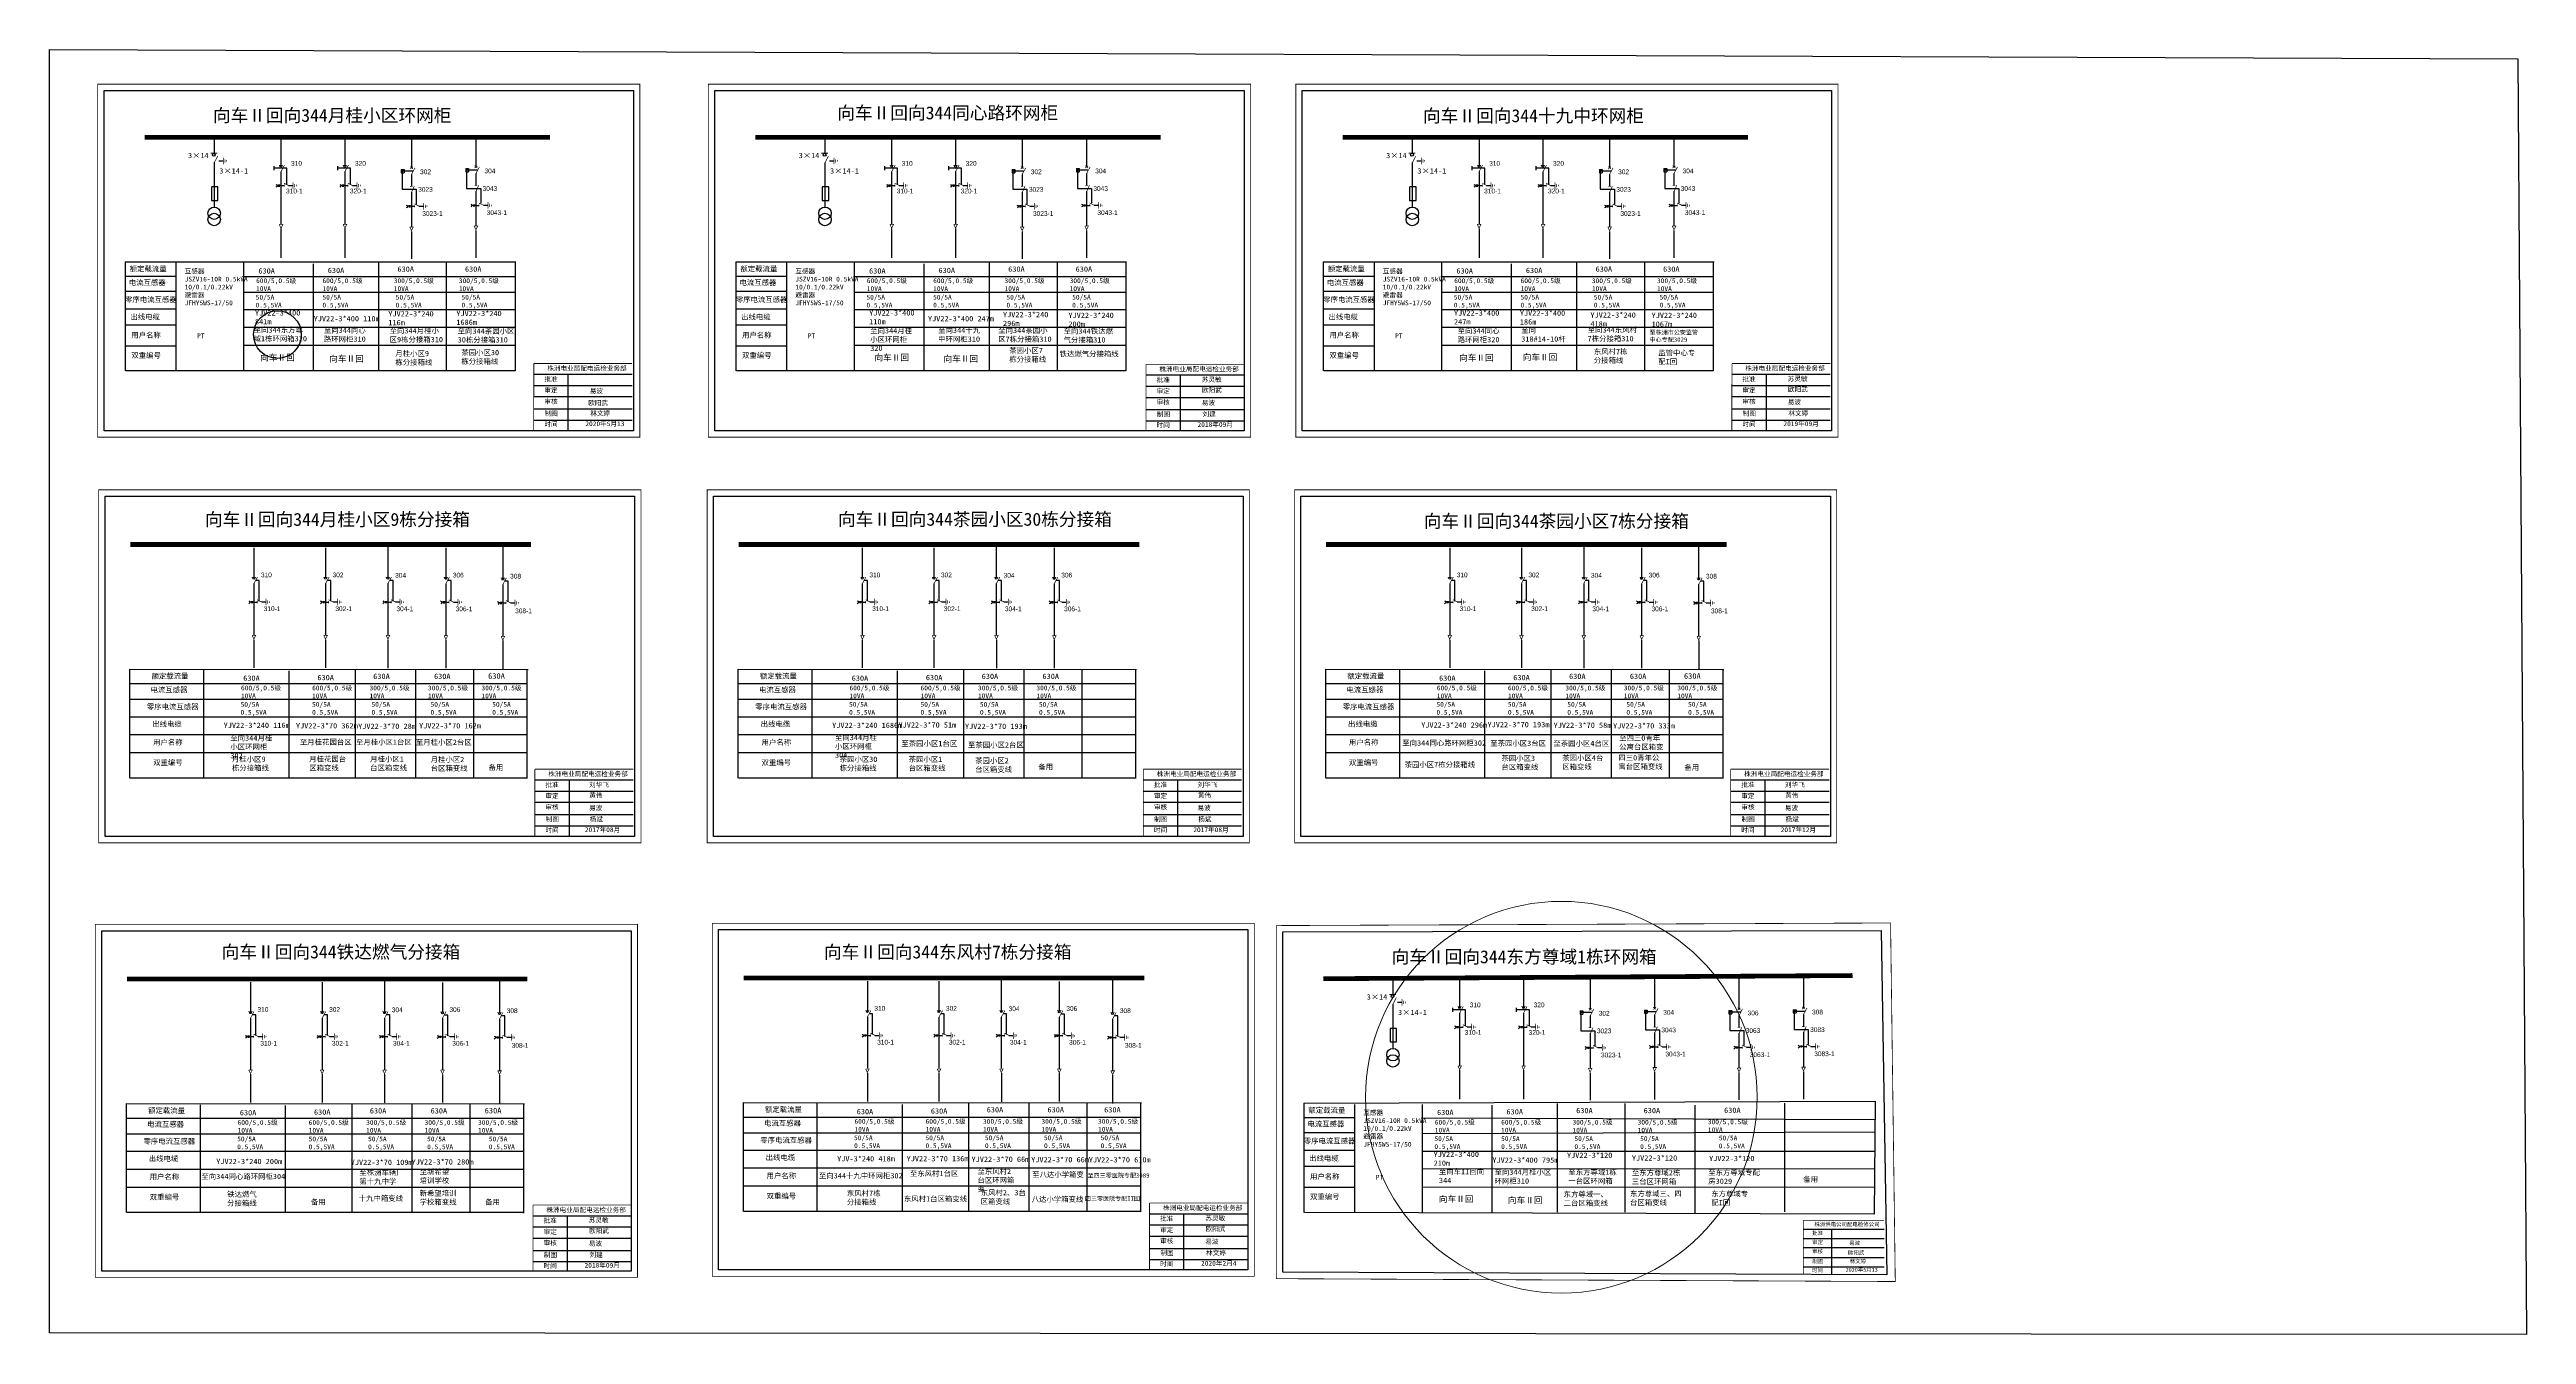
# Model space of a CAD drawing. Extents: x -194 to 379, y -192 to 105.
import ezdxf

# ---------------------------------------------------------------- set-up
doc = ezdxf.new("R2010")
doc.units = 0
doc.header["$LTSCALE"] = 0.774411
doc.linetypes.add('ACAD_ISO02W100', pattern=[15, 12, -3])
doc.linetypes.add('CENTER', pattern=[50.8, 31.75, -6.35, 6.35, -6.35])
doc.layers.get('0').update_dxf_attribs({"linetype": 'CONTINUOUS'})
doc.layers.add('2', color=7, linetype='CONTINUOUS')
doc.styles.add('hztxt_txtstyle_0.00_0_0', font='simkai.ttf')
doc.styles.add('hztxt_txtstyle_1.80_0_0', font='', dxfattribs={"height": 1.8, "bigfont": 'hztxt.shx'})
doc.styles.add('hztxt_txtstyle_2.70_0_0', font='simkai.ttf', dxfattribs={"height": 2.7})
doc.styles.add('KaiTi_txtstyle_1.00_0_0', font='simkai.ttf', dxfattribs={"height": 1})
doc.styles.add('KaiTi_txtstyle_1.22_0_0', font='simkai.ttf', dxfattribs={"height": 1.220356})
doc.styles.add('SimSun_txtstyle_1.09_0_0', font='', dxfattribs={"height": 1.0944})
doc.styles.add('SimSun_txtstyle_3.00_0_0', font='', dxfattribs={"height": 3})
doc.styles.get("Standard").update_dxf_attribs({"font": '', "height": 2.5})
doc.styles.add('字体', font='', dxfattribs={"height": 2.5})
doc.styles.get('hztxt_txtstyle_1.80_0_0').set_extended_font_data('hztxt')
doc.styles.get('SimSun_txtstyle_1.09_0_0').set_extended_font_data('SimSun')
doc.styles.get('SimSun_txtstyle_3.00_0_0').set_extended_font_data('SimSun')
doc.styles.get('Standard').set_extended_font_data('SimSun')
doc.styles.get('字体').set_extended_font_data('SimSun')

# ---------------------------------------------------------------- blocks, each defined once
blk = doc.blocks.new('JD')
for points in [[(-2, 0.2), (-2, -0.2), (2, 0.2), (2, -0.2)], [(1, -1.2), (1, -0.8), (-1, -1.2), (-1, -0.8)], [(-0.5, -1.8), (-0.5, -2.2), (0.5, -1.8), (0.5, -2.2)]]:
    blk.add_trace(points)

msp = doc.modelspace()

# ---------------------------------------------------------------- linework, layer by layer
for p, q in [((-194.22, 105.09), (377.11, 102.92)), ((-194.22, -191.91), (-194.22, 105.09)), ((377.11, 102.92), (379.07, -192.26)), ((-156.13, 84.78), (-156.13, 81.16)), ((-140.66, 85.07), (-140.66, 78.34)), ((-125.88, 85.07), (-125.88, 78.34)), ((-110.46, 84.76), (-110.46, 77.7)), ((-95.55, 84.97), (-95.55, 77.91)), ((-14.78, 84.78), (-14.78, 81.16)), ((0.69, 85.07), (0.69, 78.34)), ((15.48, 85.07), (15.48, 78.34)), ((30.89, 84.76), (30.89, 77.7)), ((45.8, 84.97), (45.8, 77.91)), ((121.17, 84.78), (121.17, 81.16)), ((136.64, 85.07), (136.64, 78.34)), ((151.43, 85.07), (151.43, 78.34)), ((166.84, 84.76), (166.84, 77.7)), ((181.75, 84.97), (181.75, 77.91)), ((-156.11, 78.92), (-156.11, 68.66)), ((-155.03, 79.33), (-154, 79.33)), ((-140.66, 76.84), (-140.66, 64.63)), ((-125.88, 76.84), (-125.88, 64.63)), ((-112.81, 77.32), (-112.15, 77.32)), ((-112.81, 77.32), (-112.81, 76.59)), ((-112.81, 76.59), (-112.15, 76.59)), ((-112.15, 77.32), (-112.15, 76.59)), ((-110.46, 76.2), (-110.46, 73.48)), ((-97.89, 77.53), (-97.24, 77.53)), ((-97.89, 77.53), (-97.89, 76.8)), ((-97.89, 76.8), (-97.24, 76.8)), ((-97.24, 77.53), (-97.24, 76.8)), ((-95.55, 76.41), (-95.55, 73.69)), ((-14.76, 78.92), (-14.76, 68.66)), ((-13.68, 79.33), (-12.65, 79.33)), ((0.69, 76.84), (0.69, 64.63)), ((15.48, 76.84), (15.48, 64.63)), ((28.55, 77.32), (29.2, 77.32)), ((28.55, 77.32), (28.55, 76.59)), ((28.55, 76.59), (29.2, 76.59)), ((29.2, 77.32), (29.2, 76.59)), ((30.89, 76.2), (30.89, 73.48)), ((43.46, 77.53), (44.12, 77.53)), ((43.46, 77.53), (43.46, 76.8)), ((43.46, 76.8), (44.12, 76.8)), ((44.12, 77.53), (44.12, 76.8)), ((45.8, 76.41), (45.8, 73.69)), ((121.19, 78.92), (121.19, 68.66)), ((122.27, 79.33), (123.31, 79.33)), ((136.64, 76.84), (136.64, 64.63)), ((151.43, 76.84), (151.43, 64.63)), ((164.5, 77.32), (165.16, 77.32)), ((164.5, 77.32), (164.5, 76.59)), ((164.5, 76.59), (165.16, 76.59)), ((165.16, 77.32), (165.16, 76.59)), ((166.84, 76.2), (166.84, 73.48)), ((179.41, 77.53), (180.07, 77.53)), ((179.41, 77.53), (179.41, 76.8)), ((179.41, 76.8), (180.07, 76.8)), ((180.07, 77.53), (180.07, 76.8)), ((181.75, 76.41), (181.75, 73.69)), ((-140.66, 73.6), (-139.9, 73.6)), ((-138.91, 73.62), (-137.88, 73.62)), ((-125.88, 73.6), (-125.12, 73.6)), ((-124.12, 73.62), (-123.09, 73.62)), ((-110.46, 72.12), (-110.46, 64.08)), ((-110.46, 68.82), (-109.7, 68.82)), ((-108.71, 68.84), (-107.68, 68.84)), ((-95.55, 72.33), (-95.55, 64.29)), ((-95.55, 69.03), (-94.79, 69.03)), ((-93.8, 69.05), (-92.76, 69.05)), ((0.69, 73.6), (1.45, 73.6)), ((2.44, 73.62), (3.48, 73.62)), ((15.48, 73.6), (16.24, 73.6)), ((17.23, 73.62), (18.26, 73.62)), ((30.89, 72.12), (30.89, 64.08)), ((30.89, 68.82), (31.65, 68.82)), ((32.64, 68.84), (33.68, 68.84)), ((45.8, 72.33), (45.8, 64.29)), ((45.8, 69.03), (46.56, 69.03)), ((47.56, 69.05), (48.59, 69.05)), ((136.64, 73.6), (137.4, 73.6)), ((138.39, 73.62), (139.43, 73.62)), ((151.43, 73.6), (152.19, 73.6)), ((153.18, 73.62), (154.22, 73.62)), ((166.84, 72.12), (166.84, 64.08)), ((166.84, 68.82), (167.6, 68.82)), ((168.59, 68.84), (169.63, 68.84)), ((181.75, 72.33), (181.75, 64.29)), ((181.75, 69.03), (182.51, 69.03)), ((183.51, 69.05), (184.54, 69.05)), ((-164.87, 52.57), (-176.64, 52.57)), ((-23.51, 52.57), (-35.29, 52.57)), ((112.44, 52.57), (100.66, 52.57)), ((-164.91, 49.11), (-176.69, 49.11)), ((-23.56, 49.11), (-35.33, 49.11)), ((112.39, 49.11), (100.62, 49.11)), ((-164.96, 41.29), (-176.73, 41.29)), ((-164.91, 45.02), (-176.69, 45.02)), ((-23.6, 41.29), (-35.38, 41.29)), ((-23.56, 45.02), (-35.33, 45.02)), ((112.35, 41.29), (100.57, 41.29)), ((112.39, 45.02), (100.62, 45.02)), ((-164.91, 36.44), (-176.69, 36.44)), ((-23.56, 36.44), (-35.34, 36.44)), ((112.39, 36.44), (100.62, 36.44)), ((-146.93, -10.21), (-146.93, -17)), ((-130.35, -10.21), (-130.35, -17)), ((-115.92, -9.5), (-115.92, -17)), ((-102.51, -10.25), (-102.51, -17.03)), ((-89.31, -9.7), (-89.31, -17.19)), ((-6.1, -10.21), (-6.1, -17)), ((10.48, -10.21), (10.48, -17)), ((24.91, -9.5), (24.91, -17)), ((38.32, -10.25), (38.32, -17.03)), ((129.85, -10.21), (129.85, -17)), ((146.43, -10.21), (146.43, -17)), ((160.87, -9.5), (160.87, -17)), ((174.27, -10.25), (174.27, -17.03)), ((187.47, -9.7), (187.47, -17.19)), ((-146.93, -18.5), (-146.93, -30.37)), ((-146.93, -22.77), (-146.17, -22.77)), ((-145.18, -22.75), (-144.14, -22.75)), ((-130.35, -18.5), (-130.35, -30.37)), ((-130.35, -22.77), (-129.59, -22.77)), ((-128.6, -22.75), (-127.56, -22.75)), ((-115.92, -18.5), (-115.92, -30.37)), ((-115.92, -22.77), (-115.15, -22.77)), ((-114.16, -22.75), (-113.13, -22.75)), ((-102.51, -18.53), (-102.51, -30.4)), ((-102.51, -22.81), (-101.75, -22.81)), ((-100.76, -22.79), (-99.72, -22.79)), ((-89.31, -18.69), (-89.31, -30.56)), ((-6.1, -18.5), (-6.1, -30.37)), ((-6.1, -22.77), (-5.34, -22.77)), ((-4.35, -22.75), (-3.31, -22.75)), ((10.48, -18.5), (10.48, -30.37)), ((10.48, -22.77), (11.24, -22.77)), ((12.23, -22.75), (13.26, -22.75)), ((24.91, -18.5), (24.91, -30.37)), ((24.91, -22.77), (25.67, -22.77)), ((26.67, -22.75), (27.7, -22.75)), ((38.32, -18.53), (38.32, -30.4)), ((38.32, -22.81), (39.08, -22.81)), ((40.07, -22.79), (41.11, -22.79)), ((129.85, -18.5), (129.85, -30.37)), ((129.85, -22.77), (130.61, -22.77)), ((131.6, -22.75), (132.64, -22.75)), ((146.43, -18.5), (146.43, -30.37)), ((146.43, -22.77), (147.19, -22.77)), ((148.18, -22.75), (149.22, -22.75)), ((160.87, -18.5), (160.87, -30.37)), ((160.87, -22.77), (161.63, -22.77)), ((162.62, -22.75), (163.65, -22.75)), ((174.27, -18.53), (174.27, -30.4)), ((174.27, -22.81), (175.03, -22.81)), ((176.02, -22.79), (177.06, -22.79)), ((187.47, -18.69), (187.47, -30.56)), ((-89.31, -22.97), (-88.55, -22.97)), ((-87.56, -22.95), (-86.52, -22.95)), ((187.47, -22.97), (188.23, -22.97)), ((189.22, -22.95), (190.26, -22.95)), ((-147.72, -110.77), (-147.72, -117.56)), ((-131.14, -110.77), (-131.14, -117.56)), ((-116.7, -110.06), (-116.7, -117.56)), ((-103.3, -110.8), (-103.3, -117.59)), ((-90.1, -110.25), (-90.1, -117.75)), ((-4.94, -110.51), (-4.94, -117.3)), ((11.63, -110.51), (11.63, -117.3)), ((26.07, -109.8), (26.07, -117.3)), ((39.48, -110.55), (39.48, -117.34)), ((51.82, -110.25), (51.82, -117.75)), ((116.68, -109.94), (116.68, -113.56)), ((132.15, -109.66), (132.15, -116.38)), ((146.94, -109.66), (146.94, -116.38)), ((162.35, -109.96), (162.35, -117.02)), ((177.26, -109.76), (177.26, -116.81)), ((196.8, -109.89), (196.8, -116.95)), ((211.71, -109.68), (211.71, -116.74)), ((-147.72, -119.05), (-147.72, -130.93)), ((-131.14, -119.05), (-131.14, -130.93)), ((-116.7, -119.05), (-116.7, -130.93)), ((-103.3, -119.09), (-103.3, -130.96)), ((-90.1, -119.25), (-90.1, -131.12)), ((-4.94, -118.8), (-4.94, -130.67)), ((11.63, -118.8), (11.63, -130.67)), ((26.07, -118.8), (26.07, -130.67)), ((39.48, -118.84), (39.48, -130.71)), ((51.82, -119.25), (51.82, -131.12)), ((116.7, -115.8), (116.7, -126.06)), ((117.78, -115.39), (118.81, -115.39)), ((132.15, -117.88), (132.15, -130.09)), ((146.94, -117.88), (146.94, -130.09)), ((160.01, -117.4), (160.66, -117.4)), ((160.01, -117.4), (160.01, -118.14)), ((160.01, -118.14), (160.66, -118.14)), ((160.66, -117.4), (160.66, -118.14)), ((162.35, -118.52), (162.35, -121.24)), ((174.92, -117.2), (175.58, -117.2)), ((174.92, -117.2), (174.92, -117.93)), ((174.92, -117.93), (175.58, -117.93)), ((175.58, -117.2), (175.58, -117.93)), ((177.26, -118.31), (177.26, -121.03)), ((194.46, -117.33), (195.12, -117.33)), ((194.46, -117.33), (194.46, -118.06)), ((194.46, -118.06), (195.12, -118.06)), ((195.12, -117.33), (195.12, -118.06)), ((196.8, -118.45), (196.8, -121.17)), ((209.37, -117.12), (209.37, -117.85)), ((209.37, -117.12), (210.03, -117.12)), ((209.37, -117.85), (210.03, -117.85)), ((210.03, -117.12), (210.03, -117.85)), ((211.71, -118.24), (211.71, -120.96)), ((-147.72, -123.33), (-146.96, -123.33)), ((-145.97, -123.31), (-144.93, -123.31)), ((-131.14, -123.33), (-130.38, -123.33)), ((-129.39, -123.31), (-128.35, -123.31)), ((-116.7, -123.33), (-115.94, -123.33)), ((-114.95, -123.31), (-113.92, -123.31)), ((-103.3, -123.37), (-102.54, -123.37)), ((-101.54, -123.34), (-100.51, -123.34)), ((-90.1, -123.53), (-89.34, -123.53)), ((-88.35, -123.5), (-87.31, -123.5)), ((-4.94, -123.08), (-4.18, -123.08)), ((-3.19, -123.06), (-2.16, -123.06)), ((11.63, -123.08), (12.4, -123.08)), ((13.39, -123.06), (14.42, -123.06)), ((26.07, -123.08), (26.83, -123.08)), ((27.82, -123.06), (28.86, -123.06)), ((39.48, -123.11), (40.24, -123.11)), ((41.23, -123.09), (42.27, -123.09)), ((51.82, -123.53), (52.58, -123.53)), ((53.58, -123.5), (54.61, -123.5)), ((132.15, -121.12), (132.91, -121.12)), ((133.9, -121.1), (134.94, -121.1)), ((146.94, -121.12), (147.7, -121.12)), ((148.69, -121.1), (149.72, -121.1)), ((162.35, -122.6), (162.35, -130.64)), ((162.35, -125.91), (163.11, -125.91)), ((164.1, -125.88), (165.14, -125.88)), ((177.26, -122.4), (177.26, -130.43)), ((177.26, -125.7), (178.02, -125.7)), ((179.01, -125.68), (180.05, -125.68)), ((196.8, -122.53), (196.8, -130.57)), ((196.8, -125.83), (197.56, -125.83)), ((198.55, -125.81), (199.59, -125.81)), ((211.71, -122.32), (211.71, -130.36)), ((211.71, -125.62), (212.47, -125.62)), ((213.47, -125.6), (214.5, -125.6)), ((107.95, -142.15), (96.17, -142.15)), ((107.9, -145.61), (96.13, -145.61)), ((107.86, -153.43), (96.08, -153.43)), ((107.9, -149.7), (96.13, -149.7)), ((107.9, -158.28), (96.12, -158.28)), ((379.07, -192.26), (-194.22, -191.91))]:
    msp.add_line(p, q)
at = {"linetype": 'ACAD_ISO02W100'}
for p, q in [((-110.13, 76.94), (-112.6, 76.94)), ((-112.6, 76.94), (-112.6, 72.75)), ((-95.22, 77.15), (-97.68, 77.15)), ((-97.68, 77.15), (-97.68, 72.95)), ((31.22, 76.94), (28.76, 76.94)), ((28.76, 76.94), (28.76, 72.75)), ((46.13, 77.15), (43.67, 77.15)), ((43.67, 77.15), (43.67, 72.95)), ((167.17, 76.94), (164.71, 76.94)), ((164.71, 76.94), (164.71, 72.75)), ((182.08, 77.15), (179.62, 77.15)), ((179.62, 77.15), (179.62, 72.95)), ((-112.6, 72.75), (-109.35, 72.75)), ((-109.35, 72.75), (-109.35, 69.29)), ((-97.68, 72.95), (-94.43, 72.95)), ((-94.43, 72.95), (-94.43, 69.5)), ((28.76, 72.75), (32.01, 72.75)), ((32.01, 72.75), (32.01, 69.29)), ((43.67, 72.95), (46.92, 72.95)), ((46.92, 72.95), (46.92, 69.5)), ((164.71, 72.75), (167.96, 72.75)), ((167.96, 72.75), (167.96, 69.29)), ((179.62, 72.95), (182.87, 72.95)), ((182.87, 72.95), (182.87, 69.5)), ((162.68, -117.79), (160.22, -117.79)), ((160.22, -117.79), (160.22, -121.98)), ((177.59, -117.58), (175.13, -117.58)), ((175.13, -117.58), (175.13, -121.77)), ((194.67, -117.71), (194.67, -121.9)), ((197.13, -117.71), (194.67, -117.71)), ((209.58, -117.5), (209.58, -121.7)), ((212.04, -117.5), (209.58, -117.5)), ((160.22, -121.98), (163.47, -121.98)), ((163.47, -121.98), (163.47, -125.43)), ((175.13, -121.77), (178.38, -121.77)), ((178.38, -121.77), (178.38, -125.23)), ((194.67, -121.9), (197.92, -121.9)), ((197.92, -121.9), (197.92, -125.36)), ((209.58, -121.7), (212.83, -121.7)), ((212.83, -121.7), (212.83, -125.15))]:
    msp.add_line(p, q, dxfattribs=at)
at = {"linetype": 'CENTER'}
for p, q in [((-140.66, 63.65), (-140.66, 56.9)), ((-125.87, 63.65), (-125.87, 56.9)), ((-95.55, 63.21), (-95.55, 56.87)), ((0.69, 63.65), (0.69, 56.9)), ((15.48, 63.65), (15.48, 56.9)), ((45.81, 63.21), (45.81, 56.87)), ((136.65, 63.65), (136.65, 56.9)), ((151.43, 63.65), (151.43, 56.9)), ((181.76, 63.21), (181.76, 56.87)), ((-110.46, 63), (-110.46, 56.66)), ((30.89, 63), (30.89, 56.66)), ((166.85, 63), (166.85, 56.66)), ((-146.93, -31.49), (-146.93, -38.02)), ((-130.35, -31.49), (-130.35, -38.02)), ((-115.91, -31.49), (-115.91, -38.09)), ((-102.5, -31.53), (-102.5, -38.06)), ((-89.3, -31.69), (-89.3, -38.29)), ((-6.1, -31.49), (-6.1, -38.02)), ((10.48, -31.49), (10.48, -38.02)), ((24.92, -31.49), (24.92, -38.09)), ((38.32, -31.53), (38.32, -38.06)), ((129.85, -31.49), (129.85, -38.02)), ((146.43, -31.49), (146.43, -38.02)), ((160.87, -31.49), (160.87, -38.09)), ((174.28, -31.53), (174.28, -38.06)), ((187.48, -31.69), (187.48, -38.29)), ((-4.94, -131.8), (-4.94, -138.33)), ((11.64, -131.8), (11.64, -138.33)), ((26.08, -131.8), (26.08, -138.4)), ((39.48, -131.83), (39.48, -138.36)), ((132.15, -131.08), (132.15, -137.83)), ((146.94, -131.08), (146.94, -137.83)), ((162.35, -131.72), (162.35, -138.06)), ((177.27, -131.51), (177.27, -137.85)), ((196.8, -131.65), (196.8, -137.99)), ((211.72, -131.44), (211.72, -137.78)), ((-147.71, -132.05), (-147.71, -138.58)), ((-131.14, -132.05), (-131.14, -138.58)), ((-116.7, -132.05), (-116.7, -138.65)), ((-103.29, -132.08), (-103.29, -138.61)), ((-90.09, -132.24), (-90.09, -138.84)), ((51.83, -132.24), (51.83, -138.84))]:
    msp.add_line(p, q, dxfattribs=at)
at = {"linetype": 'Continuous'}
for p, q in [((-176.71, 55.96), (-86.27, 55.96)), ((-176.66, 30.72), (-176.66, 55.96)), ((-164.97, 55.69), (-164.97, 30.73)), ((-149.54, 52.59), (-86.45, 52.59)), ((-149.34, 55.69), (-149.34, 30.73)), ((-133.24, 55.52), (-133.24, 30.74)), ((-118.12, 55.91), (-118.12, 30.73)), ((-102.39, 55.91), (-102.39, 30.73)), ((-86.45, 55.89), (-86.45, 30.71)), ((-35.36, 55.96), (55.08, 55.96)), ((-35.31, 30.72), (-35.31, 55.96)), ((-23.62, 55.69), (-23.62, 30.73)), ((-8.18, 52.59), (54.91, 52.59)), ((-7.99, 55.69), (-7.99, 30.73)), ((8.12, 55.52), (8.12, 30.74)), ((23.23, 55.91), (23.23, 30.73)), ((38.96, 55.91), (38.96, 30.73)), ((54.91, 55.89), (54.91, 30.71)), ((100.59, 55.96), (191.03, 55.96)), ((100.64, 30.72), (100.64, 55.96)), ((112.33, 55.69), (112.33, 30.73)), ((127.77, 52.59), (190.86, 52.59)), ((127.96, 55.69), (127.96, 30.73)), ((144.07, 55.52), (144.07, 30.74)), ((159.19, 55.91), (159.19, 30.73)), ((174.92, 55.91), (174.92, 30.73)), ((190.86, 55.89), (190.86, 30.71)), ((-149.34, 48.96), (-86.45, 48.96)), ((-7.99, 48.96), (54.91, 48.96)), ((127.96, 48.96), (190.86, 48.96)), ((-149.34, 44.91), (-86.45, 44.91)), ((-149.34, 40.81), (-86.45, 40.81)), ((-7.99, 44.91), (54.91, 44.91)), ((-7.99, 40.81), (54.91, 40.81)), ((127.96, 44.91), (190.86, 44.91)), ((127.96, 40.81), (190.86, 40.81)), ((-149.34, 36.64), (-86.45, 36.64)), ((-7.99, 36.64), (54.91, 36.64)), ((127.96, 36.64), (190.86, 36.64)), ((-86.45, 30.72), (-176.58, 30.72)), ((54.91, 30.72), (-35.23, 30.72)), ((190.86, 30.72), (100.72, 30.72)), ((-175.67, -38.27), (-83.47, -38.37)), ((-175.63, -63.51), (-175.63, -38.27)), ((-158.58, -38.55), (-158.58, -63.51)), ((-138.86, -38.71), (-138.86, -63.49)), ((-123.51, -38.32), (-123.51, -63.5)), ((-109.55, -38.32), (-109.55, -63.5)), ((-96.12, -38.34), (-96.12, -63.52)), ((-83.73, -38.42), (-83.73, -63.61)), ((-34.85, -38.27), (57.36, -38.37)), ((-34.8, -63.51), (-34.8, -38.27)), ((-17.76, -38.55), (-17.76, -63.51)), ((1.97, -38.71), (1.97, -63.49)), ((17.32, -38.32), (17.32, -63.5)), ((31.28, -38.32), (31.28, -63.5)), ((44.7, -38.34), (44.7, -63.52)), ((57.1, -38.42), (57.1, -63.61)), ((101.11, -38.27), (193.31, -38.37)), ((101.15, -63.51), (101.15, -38.27)), ((118.2, -38.55), (118.2, -63.51)), ((137.92, -38.71), (137.92, -63.49)), ((153.27, -38.32), (153.27, -63.5)), ((167.24, -38.32), (167.24, -63.5)), ((180.66, -38.34), (180.66, -63.52)), ((193.05, -38.42), (193.05, -63.61)), ((-175.63, -41.64), (-83.73, -41.64)), ((-175.63, -45.27), (-83.73, -45.27)), ((-34.8, -41.64), (57.1, -41.64)), ((-34.8, -45.27), (57.1, -45.27)), ((101.15, -41.64), (193.05, -41.64)), ((101.15, -45.27), (193.05, -45.27)), ((-175.63, -49.32), (-83.73, -49.32)), ((-34.8, -49.32), (57.1, -49.32)), ((101.15, -49.32), (193.05, -49.32)), ((-175.63, -53.42), (-83.73, -53.42)), ((-34.8, -53.42), (57.1, -53.42)), ((101.15, -53.42), (193.05, -53.42)), ((-175.63, -57.6), (-83.73, -57.6)), ((-34.8, -57.6), (57.1, -57.6)), ((101.15, -57.6), (193.05, -57.6)), ((-83.73, -63.51), (-175.55, -63.51)), ((57.1, -63.51), (-34.72, -63.51)), ((193.05, -63.51), (101.23, -63.51)), ((-176.46, -138.83), (-84.26, -138.92)), ((-176.42, -164.07), (-176.42, -138.83)), ((-176.42, -142.2), (-84.52, -142.2)), ((-159.37, -139.1), (-159.37, -164.06)), ((-139.65, -139.27), (-139.65, -164.05)), ((-124.29, -138.88), (-124.29, -164.06)), ((-110.33, -138.88), (-110.33, -164.06)), ((-96.91, -138.9), (-96.91, -164.08)), ((-84.52, -138.98), (-84.52, -164.16)), ((-33.69, -138.58), (58.52, -138.67)), ((-33.64, -163.81), (-33.64, -138.58)), ((-33.64, -141.95), (58.26, -141.95)), ((-16.6, -138.85), (-16.6, -163.81)), ((3.13, -139.02), (3.13, -163.8)), ((18.48, -138.62), (18.48, -163.81)), ((32.44, -138.62), (32.44, -163.81)), ((45.86, -138.64), (45.86, -163.83)), ((58.26, -138.73), (58.26, -163.91)), ((96.1, -138.76), (228.33, -138.25)), ((96.15, -164), (96.15, -138.76)), ((107.84, -139.03), (107.84, -163.99)), ((123.28, -142.13), (228.3, -142.5)), ((123.47, -139.03), (123.47, -163.99)), ((139.58, -139.2), (139.58, -163.98)), ((154.69, -138.81), (154.69, -163.99)), ((170.42, -138.81), (170.42, -163.99)), ((186.55, -139.18), (186.55, -164.36)), ((207.33, -138.73), (207.33, -163.91)), ((228.33, -138.25), (228.11, -164.39)), ((-176.42, -145.83), (-84.52, -145.83)), ((-33.64, -145.57), (58.26, -145.57)), ((123.47, -145.76), (228.27, -145.4)), ((-176.42, -149.88), (-84.52, -149.88)), ((-176.42, -153.98), (-84.52, -153.98)), ((-33.64, -149.62), (58.26, -149.62)), ((-33.64, -153.73), (58.26, -153.73)), ((123.47, -149.81), (228.23, -149.87)), ((123.47, -153.91), (228.2, -153.89)), ((-176.42, -158.15), (-84.52, -158.15)), ((-33.64, -157.9), (58.26, -157.9)), ((123.47, -158.08), (228.16, -158.14)), ((-84.52, -164.07), (-176.33, -164.07)), ((58.26, -163.81), (-33.56, -163.81)), ((228.11, -164.39), (96.23, -164))]:
    msp.add_line(p, q, dxfattribs=at)
at = {"color": 7, "linetype": 'Continuous'}
for p, q in [((-82.14, 29.95), (-59.39, 29.95)), ((-74.24, 29.95), (-74.24, 17.02)), ((59.56, 29.78), (82.31, 29.78)), ((67.45, 29.78), (67.45, 16.84)), ((195.17, 29.95), (217.92, 29.95)), ((203.06, 29.95), (203.06, 17.02)), ((-82.14, 27.36), (-59.39, 27.36)), ((-82.14, 24.76), (-59.39, 24.76)), ((59.56, 27.18), (82.31, 27.18)), ((59.56, 24.59), (82.31, 24.59)), ((195.17, 27.36), (217.92, 27.36)), ((195.17, 24.76), (217.92, 24.76)), ((-82.14, 21.94), (-59.39, 21.94)), ((-82.14, 19.35), (-59.39, 19.35)), ((59.56, 21.76), (82.31, 21.76)), ((59.56, 19.17), (82.31, 19.17)), ((195.17, 21.94), (217.92, 21.94)), ((195.17, 19.35), (217.92, 19.35)), ((-81.89, -63.93), (-59.14, -63.93)), ((-81.89, -66.52), (-59.14, -66.52)), ((-73.99, -63.93), (-73.99, -76.86)), ((58.94, -63.93), (81.69, -63.93)), ((58.94, -66.52), (81.69, -66.52)), ((66.84, -63.93), (66.84, -76.86)), ((194.89, -63.93), (217.64, -63.93)), ((194.89, -66.52), (217.64, -66.52)), ((202.79, -63.93), (202.79, -76.86)), ((-81.89, -69.11), (-59.14, -69.11)), ((-81.89, -71.94), (-59.14, -71.94)), ((58.94, -69.11), (81.69, -69.11)), ((58.94, -71.94), (81.69, -71.94)), ((194.89, -69.11), (217.64, -69.11)), ((194.89, -71.94), (217.64, -71.94)), ((-81.89, -74.53), (-59.14, -74.53)), ((58.94, -74.53), (81.69, -74.53)), ((194.89, -74.53), (217.64, -74.53)), ((60.38, -164.32), (83.13, -164.32)), ((68.27, -164.32), (68.27, -177.26)), ((60.38, -166.92), (83.13, -166.92)), ((60.38, -169.51), (83.13, -169.51)), ((211.73, -167.9), (230.37, -167.9)), ((211.73, -170.03), (230.37, -170.03)), ((218.2, -167.9), (218.2, -178.5)), ((60.38, -172.34), (83.13, -172.34)), ((60.38, -174.93), (83.13, -174.93)), ((211.73, -172.15), (230.37, -172.15)), ((211.73, -174.47), (230.37, -174.47)), ((211.73, -176.59), (230.37, -176.59))]:
    msp.add_line(p, q, dxfattribs=at)
at = {"color": 0, "linetype": 'Continuous'}
for p, q in [((-82.32, -164.78), (-59.57, -164.78)), ((-74.43, -164.78), (-74.43, -177.72)), ((-82.32, -167.38), (-59.57, -167.38)), ((-82.32, -169.97), (-59.57, -169.97)), ((-82.32, -172.8), (-59.57, -172.8)), ((-82.32, -175.39), (-59.57, -175.39))]:
    msp.add_line(p, q, dxfattribs=at)
at = {"color": 7, "linetype": 'Continuous', "const_width": 0.182}
for points in [[(-183.08, 97.08), (-57.6, 97.08), (-57.6, 15.38), (-183.08, 15.38)], [(-41.73, 97.08), (83.76, 97.08), (83.76, 15.38), (-41.73, 15.38)], [(94.23, 97.08), (219.71, 97.08), (219.71, 15.38), (94.23, 15.38)], [(-182.83, 3.2), (-57.35, 3.2), (-57.35, -78.5), (-182.83, -78.5)], [(-42, 3.2), (83.48, 3.2), (83.48, -78.5), (-42, -78.5)], [(93.95, 3.2), (219.43, 3.2), (219.43, -78.5), (93.95, -78.5)], [(-183.62, -97.36), (-58.13, -97.36), (-58.13, -179.06), (-183.62, -179.06)], [(-40.84, -97.1), (84.64, -97.1), (84.64, -178.81), (-40.84, -178.81)], [(89.73, -97.64), (231.89, -97.04), (232.98, -180.01), (89.73, -179.35)]]:
    msp.add_lwpolyline(points, close=True, dxfattribs=at)
at = {"color": 7, "linetype": 'Continuous'}
for points in [[(-181.6, 95.6), (-59.07, 95.6), (-59.07, 16.85), (-181.6, 16.85)], [(-40.25, 95.6), (82.28, 95.6), (82.28, 16.85), (-40.25, 16.85)], [(95.7, 95.6), (218.23, 95.6), (218.23, 16.85), (95.7, 16.85)], [(-181.35, 1.72), (-58.82, 1.72), (-58.82, -77.03), (-181.35, -77.03)], [(-40.52, 1.72), (82.01, 1.72), (82.01, -77.03), (-40.52, -77.03)], [(95.43, 1.72), (217.96, 1.72), (217.96, -77.03), (95.43, -77.03)], [(-182.14, -98.83), (-59.61, -98.83), (-59.61, -177.58), (-182.14, -177.58)], [(-39.37, -98.58), (83.16, -98.58), (83.16, -177.33), (-39.37, -177.33)], [(91.21, -99.12), (229.72, -98.77), (230.99, -178.48), (91.21, -177.87)]]:
    msp.add_lwpolyline(points, close=True, dxfattribs=at)
for points, const_width in [([(-172.2, 84.78), (-78.39, 84.78)], 1.1), ([(-156.96, 81.11), (-155.42, 81.11)], 0.261), ([(-156.11, 78.88), (-155.29, 80.44)], 0.165), ([(-30.85, 84.78), (62.96, 84.78)], 1.1), ([(-15.61, 81.11), (-14.06, 81.11)], 0.261), ([(-14.76, 78.88), (-13.94, 80.44)], 0.165), ([(105.1, 84.78), (198.91, 84.78)], 1.1), ([(120.35, 81.11), (121.89, 81.11)], 0.261), ([(121.19, 78.88), (122.01, 80.44)], 0.165), ([(-141.15, 78.32), (-140.18, 78.32)], 0.165), ([(-140.66, 76.8), (-139.84, 78.36)], 0.165), ([(-126.36, 78.32), (-125.39, 78.32)], 0.165), ([(-125.88, 76.8), (-125.05, 78.36)], 0.165), ([(-110.78, 77.45), (-110.11, 77.96)], 0.165), ([(-110.77, 78), (-110.13, 77.47)], 0.165), ([(-110.46, 76.16), (-109.64, 77.72)], 0.165), ([(-95.86, 77.66), (-95.19, 78.16)], 0.165), ([(-95.86, 78.21), (-95.21, 77.67)], 0.165), ([(-95.55, 76.37), (-94.73, 77.93)], 0.165), ([(0.2, 78.32), (1.17, 78.32)], 0.165), ([(0.69, 76.8), (1.51, 78.36)], 0.165), ([(14.99, 78.32), (15.96, 78.32)], 0.165), ([(15.48, 76.8), (16.3, 78.36)], 0.165), ([(30.58, 77.45), (31.25, 77.96)], 0.165), ([(30.58, 78), (31.23, 77.47)], 0.165), ([(30.89, 76.16), (31.71, 77.72)], 0.165), ([(45.49, 78.21), (46.14, 77.67)], 0.165), ([(45.49, 77.66), (46.16, 78.16)], 0.165), ([(45.8, 76.37), (46.63, 77.93)], 0.165), ([(136.15, 78.32), (137.13, 78.32)], 0.165), ([(136.64, 76.8), (137.46, 78.36)], 0.165), ([(150.94, 78.32), (151.91, 78.32)], 0.165), ([(151.43, 76.8), (152.25, 78.36)], 0.165), ([(166.53, 78), (167.18, 77.47)], 0.165), ([(166.53, 77.45), (167.2, 77.96)], 0.165), ([(166.84, 76.16), (167.67, 77.72)], 0.165), ([(181.45, 78.21), (182.09, 77.67)], 0.165), ([(181.44, 77.66), (182.11, 78.16)], 0.165), ([(181.75, 76.37), (182.58, 77.93)], 0.165), ([(-139.95, 74.15), (-138.85, 73.6)], 0.165), ([(-139.9, 73.86), (-139.9, 73.35)], 0.165), ([(-125.16, 74.15), (-124.06, 73.6)], 0.165), ([(-125.12, 73.86), (-125.12, 73.35)], 0.165), ([(-110.76, 73.44), (-110.15, 73.44)], 0.165), ([(-110.5, 71.92), (-109.8, 73.47)], 0.165), ([(-109.75, 69.37), (-108.65, 68.82)], 0.165), ([(-109.7, 69.07), (-109.7, 68.56)], 0.165), ([(-95.85, 73.64), (-95.24, 73.64)], 0.165), ([(-95.58, 72.12), (-94.89, 73.68)], 0.165), ([(-94.83, 69.57), (-93.73, 69.03)], 0.165), ([(-94.79, 69.28), (-94.79, 68.77)], 0.165), ([(1.41, 74.15), (2.5, 73.6)], 0.165), ([(1.45, 73.86), (1.45, 73.35)], 0.165), ([(16.19, 74.15), (17.29, 73.6)], 0.165), ([(16.24, 73.86), (16.24, 73.35)], 0.165), ([(30.59, 73.44), (31.2, 73.44)], 0.165), ([(30.86, 71.92), (31.55, 73.47)], 0.165), ([(31.61, 69.37), (32.71, 68.82)], 0.165), ([(31.65, 69.07), (31.65, 68.56)], 0.165), ([(45.51, 73.64), (46.12, 73.64)], 0.165), ([(45.77, 72.12), (46.46, 73.68)], 0.165), ([(46.52, 69.57), (47.62, 69.03)], 0.165), ([(46.56, 69.28), (46.56, 68.77)], 0.165), ([(137.36, 74.15), (138.46, 73.6)], 0.165), ([(137.4, 73.86), (137.4, 73.35)], 0.165), ([(152.15, 74.15), (153.24, 73.6)], 0.165), ([(152.19, 73.86), (152.19, 73.35)], 0.165), ([(166.55, 73.44), (167.16, 73.44)], 0.165), ([(166.81, 71.92), (167.5, 73.47)], 0.165), ([(167.56, 69.37), (168.66, 68.82)], 0.165), ([(167.6, 69.07), (167.6, 68.56)], 0.165), ([(181.46, 73.64), (182.07, 73.64)], 0.165), ([(181.72, 72.12), (182.41, 73.68)], 0.165), ([(182.47, 69.57), (183.57, 69.03)], 0.165), ([(182.51, 69.28), (182.51, 68.77)], 0.165), ([(-141.07, 64.61), (-140.23, 64.61), (-140.66, 63.76), (-141.06, 64.62)], 0.165), ([(-126.28, 64.61), (-125.44, 64.61), (-125.87, 63.76), (-126.27, 64.62)], 0.165), ([(-110.87, 64.03), (-110.03, 64.03), (-110.46, 63.18), (-110.86, 64.05)], 0.165), ([(-95.96, 64.24), (-95.12, 64.24), (-95.55, 63.39), (-95.95, 64.25)], 0.165), ([(0.28, 64.61), (1.12, 64.61), (0.69, 63.76), (0.29, 64.62)], 0.165), ([(15.07, 64.61), (15.91, 64.61), (15.48, 63.76), (15.08, 64.62)], 0.165), ([(30.48, 64.03), (31.32, 64.03), (30.89, 63.18), (30.49, 64.05)], 0.165), ([(45.4, 64.24), (46.24, 64.24), (45.81, 63.39), (45.41, 64.25)], 0.165), ([(136.24, 64.61), (137.07, 64.61), (136.65, 63.76), (136.25, 64.62)], 0.165), ([(151.02, 64.61), (151.86, 64.61), (151.43, 63.76), (151.03, 64.62)], 0.165), ([(166.44, 64.03), (167.28, 64.03), (166.85, 63.18), (166.45, 64.05)], 0.165), ([(181.35, 64.24), (182.19, 64.24), (181.76, 63.39), (181.36, 64.25)], 0.165), ([(-175.54, -9.46), (-82.82, -9.46)], 1.1), ([(-34.72, -9.46), (58.01, -9.46)], 1.1), ([(101.24, -9.46), (193.96, -9.46)], 1.1), ([(-147.42, -17.02), (-146.44, -17.02)], 0.165), ([(-146.93, -18.54), (-146.11, -16.98)], 0.165), ([(-130.84, -17.02), (-129.87, -17.02)], 0.165), ([(-130.35, -18.54), (-129.53, -16.98)], 0.165), ([(-116.4, -17.02), (-115.43, -17.02)], 0.165), ([(-115.92, -18.54), (-115.09, -16.98)], 0.165), ([(-102.99, -17.05), (-102.02, -17.05)], 0.165), ([(-102.51, -18.57), (-101.68, -17.01)], 0.165), ([(-89.8, -17.21), (-88.82, -17.21)], 0.165), ([(-89.31, -18.73), (-88.49, -17.17)], 0.165), ([(-6.59, -17.02), (-5.62, -17.02)], 0.165), ([(-6.1, -18.54), (-5.28, -16.98)], 0.165), ([(9.99, -17.02), (10.96, -17.02)], 0.165), ([(10.48, -18.54), (11.3, -16.98)], 0.165), ([(24.43, -17.02), (25.4, -17.02)], 0.165), ([(24.91, -18.54), (25.74, -16.98)], 0.165), ([(37.83, -17.05), (38.81, -17.05)], 0.165), ([(38.32, -18.57), (39.14, -17.01)], 0.165), ([(129.36, -17.02), (130.34, -17.02)], 0.165), ([(129.85, -18.54), (130.67, -16.98)], 0.165), ([(145.94, -17.02), (146.91, -17.02)], 0.165), ([(146.43, -18.54), (147.25, -16.98)], 0.165), ([(160.38, -17.02), (161.35, -17.02)], 0.165), ([(160.87, -18.54), (161.69, -16.98)], 0.165), ([(173.79, -17.05), (174.76, -17.05)], 0.165), ([(174.27, -18.57), (175.1, -17.01)], 0.165), ([(186.99, -17.21), (187.96, -17.21)], 0.165), ([(187.47, -18.73), (188.29, -17.17)], 0.165), ([(-146.21, -22.23), (-145.11, -22.77)], 0.165), ([(-146.17, -22.52), (-146.17, -23.03)], 0.165), ([(-129.63, -22.23), (-128.54, -22.77)], 0.165), ([(-129.59, -22.52), (-129.59, -23.03)], 0.165), ([(-115.2, -22.23), (-114.1, -22.77)], 0.165), ([(-115.15, -22.52), (-115.15, -23.03)], 0.165), ([(-101.79, -22.26), (-100.69, -22.81)], 0.165), ([(-101.75, -22.56), (-101.75, -23.06)], 0.165), ([(-88.59, -22.42), (-87.49, -22.97)], 0.165), ([(-88.55, -22.72), (-88.55, -23.22)], 0.165), ([(-5.38, -22.23), (-4.29, -22.77)], 0.165), ([(-5.34, -22.52), (-5.34, -23.03)], 0.165), ([(11.19, -22.23), (12.29, -22.77)], 0.165), ([(11.24, -22.52), (11.24, -23.03)], 0.165), ([(25.63, -22.23), (26.73, -22.77)], 0.165), ([(25.67, -22.52), (25.67, -23.03)], 0.165), ([(39.04, -22.26), (40.14, -22.81)], 0.165), ([(39.08, -22.56), (39.08, -23.06)], 0.165), ([(130.57, -22.23), (131.67, -22.77)], 0.165), ([(130.61, -22.52), (130.61, -23.03)], 0.165), ([(147.15, -22.23), (148.24, -22.77)], 0.165), ([(147.19, -22.52), (147.19, -23.03)], 0.165), ([(161.58, -22.23), (162.68, -22.77)], 0.165), ([(161.63, -22.52), (161.63, -23.03)], 0.165), ([(174.99, -22.26), (176.09, -22.81)], 0.165), ([(175.03, -22.56), (175.03, -23.06)], 0.165), ([(188.19, -22.42), (189.29, -22.97)], 0.165), ([(188.23, -22.72), (188.23, -23.22)], 0.165), ([(-147.33, -30.5), (-146.5, -30.5), (-146.93, -31.35), (-147.32, -30.49)], 0.165), ([(-130.76, -30.5), (-129.92, -30.5), (-130.35, -31.35), (-130.75, -30.49)], 0.165), ([(-116.32, -30.5), (-115.48, -30.5), (-115.91, -31.35), (-116.31, -30.49)], 0.165), ([(-102.91, -30.54), (-102.07, -30.54), (-102.5, -31.39), (-102.9, -30.52)], 0.165), ([(-89.71, -30.7), (-88.88, -30.7), (-89.3, -31.55), (-89.7, -30.68)], 0.165), ([(-6.51, -30.5), (-5.67, -30.5), (-6.1, -31.35), (-6.5, -30.49)], 0.165), ([(10.07, -30.5), (10.91, -30.5), (10.48, -31.35), (10.08, -30.49)], 0.165), ([(24.51, -30.5), (25.35, -30.5), (24.92, -31.35), (24.52, -30.49)], 0.165), ([(37.91, -30.54), (38.75, -30.54), (38.32, -31.39), (37.92, -30.52)], 0.165), ([(129.45, -30.5), (130.28, -30.5), (129.85, -31.35), (129.46, -30.49)], 0.165), ([(146.02, -30.5), (146.86, -30.5), (146.43, -31.35), (146.03, -30.49)], 0.165), ([(160.46, -30.5), (161.3, -30.5), (160.87, -31.35), (160.47, -30.49)], 0.165), ([(173.87, -30.54), (174.71, -30.54), (174.28, -31.39), (173.88, -30.52)], 0.165), ([(187.07, -30.7), (187.9, -30.7), (187.48, -31.55), (187.08, -30.68)], 0.165), ([(100.61, -109.94), (223.08, -109.2)], 1.1), ([(-176.33, -110.01), (-83.6, -110.01)], 1.1), ([(-33.56, -109.76), (59.17, -109.76)], 1.1), ([(115.85, -113.61), (117.4, -113.61)], 0.261), ([(116.7, -115.84), (117.52, -114.28)], 0.165), ([(-148.2, -117.58), (-147.23, -117.58)], 0.165), ([(-147.72, -119.1), (-146.9, -117.53)], 0.165), ([(-131.63, -117.58), (-130.65, -117.58)], 0.165), ([(-131.14, -119.1), (-130.32, -117.53)], 0.165), ([(-117.19, -117.58), (-116.22, -117.58)], 0.165), ([(-116.7, -119.1), (-115.88, -117.53)], 0.165), ([(-103.78, -117.61), (-102.81, -117.61)], 0.165), ([(-103.3, -119.13), (-102.47, -117.57)], 0.165), ([(-90.58, -117.77), (-89.61, -117.77)], 0.165), ([(-90.1, -119.29), (-89.27, -117.73)], 0.165), ([(-5.43, -117.32), (-4.46, -117.32)], 0.165), ([(-4.94, -118.84), (-4.12, -117.28)], 0.165), ([(11.15, -117.32), (12.12, -117.32)], 0.165), ([(11.63, -118.84), (12.46, -117.28)], 0.165), ([(25.59, -117.32), (26.56, -117.32)], 0.165), ([(26.07, -118.84), (26.9, -117.28)], 0.165), ([(38.99, -117.36), (39.96, -117.36)], 0.165), ([(39.48, -118.88), (40.3, -117.32)], 0.165), ([(51.34, -117.77), (52.31, -117.77)], 0.165), ([(51.82, -119.29), (52.65, -117.73)], 0.165), ([(131.66, -116.4), (132.63, -116.4)], 0.165), ([(132.15, -117.92), (132.97, -116.36)], 0.165), ([(146.45, -116.4), (147.42, -116.4)], 0.165), ([(146.94, -117.92), (147.76, -116.36)], 0.165), ([(162.04, -117.27), (162.71, -116.77)], 0.165), ([(162.04, -116.72), (162.69, -117.26)], 0.165), ([(162.35, -118.56), (163.17, -117)], 0.165), ([(176.95, -116.51), (177.6, -117.05)], 0.165), ([(176.95, -117.06), (177.62, -116.56)], 0.165), ([(177.26, -118.35), (178.09, -116.79)], 0.165), ([(196.49, -117.2), (197.16, -116.69)], 0.165), ([(196.49, -116.65), (197.14, -117.18)], 0.165), ([(196.8, -118.49), (197.62, -116.93)], 0.165), ([(211.41, -116.44), (212.05, -116.97)], 0.165), ([(211.4, -116.99), (212.07, -116.49)], 0.165), ([(211.71, -118.28), (212.54, -116.72)], 0.165), ([(-147, -122.78), (-145.9, -123.33)], 0.165), ([(-146.96, -123.08), (-146.96, -123.58)], 0.165), ([(-130.42, -122.78), (-129.32, -123.33)], 0.165), ([(-130.38, -123.08), (-130.38, -123.58)], 0.165), ([(-115.99, -122.78), (-114.89, -123.33)], 0.165), ([(-115.94, -123.08), (-115.94, -123.58)], 0.165), ([(-102.58, -122.82), (-101.48, -123.37)], 0.165), ([(-102.54, -123.11), (-102.54, -123.62)], 0.165), ([(-89.38, -122.98), (-88.28, -123.53)], 0.165), ([(-89.34, -123.27), (-89.34, -123.78)], 0.165), ([(-4.23, -122.53), (-3.13, -123.08)], 0.165), ([(-4.18, -122.82), (-4.18, -123.33)], 0.165), ([(12.35, -122.53), (13.45, -123.08)], 0.165), ([(12.4, -122.82), (12.4, -123.33)], 0.165), ([(26.79, -122.53), (27.89, -123.08)], 0.165), ([(26.83, -122.82), (26.83, -123.33)], 0.165), ([(40.2, -122.56), (41.29, -123.11)], 0.165), ([(40.24, -122.86), (40.24, -123.37)], 0.165), ([(52.54, -122.98), (53.64, -123.53)], 0.165), ([(52.58, -123.27), (52.58, -123.78)], 0.165), ([(132.87, -120.57), (133.96, -121.12)], 0.165), ([(132.91, -120.87), (132.91, -121.37)], 0.165), ([(147.65, -120.57), (148.75, -121.12)], 0.165), ([(147.7, -120.87), (147.7, -121.37)], 0.165), ([(162.05, -121.29), (162.66, -121.29)], 0.165), ([(162.32, -122.81), (163.01, -121.25)], 0.165), ([(163.07, -125.36), (164.17, -125.91)], 0.165), ([(163.11, -125.65), (163.11, -126.16)], 0.165), ([(176.97, -121.08), (177.58, -121.08)], 0.165), ([(177.23, -122.6), (177.92, -121.04)], 0.165), ([(177.98, -125.15), (179.08, -125.7)], 0.165), ([(178.02, -125.44), (178.02, -125.95)], 0.165), ([(196.5, -121.21), (197.12, -121.21)], 0.165), ([(196.77, -122.73), (197.46, -121.18)], 0.165), ([(197.52, -125.28), (198.62, -125.83)], 0.165), ([(197.56, -125.58), (197.56, -126.09)], 0.165), ([(211.42, -121.01), (212.03, -121.01)], 0.165), ([(211.68, -122.53), (212.37, -120.97)], 0.165), ([(212.43, -125.08), (213.53, -125.62)], 0.165), ([(212.47, -125.37), (212.47, -125.88)], 0.165), ([(-148.12, -131.06), (-147.29, -131.06), (-147.71, -131.91), (-148.11, -131.04)], 0.165), ([(-131.55, -131.06), (-130.71, -131.06), (-131.14, -131.91), (-131.54, -131.04)], 0.165), ([(-117.11, -131.06), (-116.27, -131.06), (-116.7, -131.91), (-117.1, -131.04)], 0.165), ([(-103.7, -131.09), (-102.86, -131.09), (-103.29, -131.94), (-103.69, -131.08)], 0.165), ([(-90.5, -131.25), (-89.66, -131.25), (-90.09, -132.1), (-90.49, -131.24)], 0.165), ([(-5.35, -130.81), (-4.51, -130.81), (-4.94, -131.66), (-5.34, -130.79)], 0.165), ([(11.23, -130.81), (12.07, -130.81), (11.64, -131.66), (11.24, -130.79)], 0.165), ([(25.67, -130.81), (26.5, -130.81), (26.08, -131.66), (25.68, -130.79)], 0.165), ([(39.07, -130.84), (39.91, -130.84), (39.48, -131.69), (39.08, -130.83)], 0.165), ([(51.42, -131.25), (52.26, -131.25), (51.83, -132.1), (51.43, -131.24)], 0.165), ([(131.74, -130.11), (132.58, -130.11), (132.15, -130.96), (131.75, -130.1)], 0.165), ([(146.53, -130.11), (147.37, -130.11), (146.94, -130.96), (146.54, -130.1)], 0.165), ([(161.94, -130.69), (162.78, -130.69), (162.35, -131.54), (161.95, -130.68)], 0.165), ([(176.86, -130.48), (177.7, -130.48), (177.27, -131.33), (176.87, -130.47)], 0.165), ([(196.4, -130.62), (197.23, -130.62), (196.8, -131.47), (196.41, -130.6)], 0.165), ([(211.31, -130.41), (212.15, -130.41), (211.72, -131.26), (211.32, -130.4)], 0.165)]:
    msp.add_lwpolyline(points, dxfattribs=dict(const_width=const_width))
for points in [[(-142.33, 78.07), (-142.33, 77.16)], [(-127.54, 78.07), (-127.54, 77.16)], [(-0.97, 78.07), (-0.97, 77.16)], [(13.81, 78.07), (13.81, 77.16)], [(134.98, 78.07), (134.98, 77.16)], [(149.77, 78.07), (149.77, 77.16)], [(-156.77, 73.24), (-156.77, 70.16), (-155.24, 70.16), (-155.24, 73.28), (-156.77, 73.28)], [(-141.22, 73.61), (-141.57, 73.61)], [(-141.22, 73.84), (-141.22, 73.34)], [(-141.06, 73.84), (-141.06, 73.34)], [(-140.67, 73.61), (-141.06, 73.61)], [(-126.43, 73.61), (-126.78, 73.61)], [(-126.43, 73.84), (-126.43, 73.34)], [(-126.28, 73.84), (-126.28, 73.34)], [(-125.88, 73.61), (-126.28, 73.61)], [(-111.02, 68.82), (-111.36, 68.82)], [(-111.02, 69.06), (-111.02, 68.56)], [(-110.86, 69.06), (-110.86, 68.56)], [(-110.47, 68.82), (-110.86, 68.82)], [(-96.1, 69.03), (-96.45, 69.03)], [(-96.1, 69.26), (-96.1, 68.76)], [(-95.95, 69.26), (-95.95, 68.76)], [(-95.55, 69.03), (-95.95, 69.03)], [(-15.41, 73.24), (-15.41, 70.16), (-13.89, 70.16), (-13.89, 73.28), (-15.41, 73.28)], [(0.13, 73.61), (-0.21, 73.61)], [(0.13, 73.84), (0.13, 73.34)], [(0.29, 73.84), (0.29, 73.34)], [(0.69, 73.61), (0.29, 73.61)], [(14.92, 73.61), (14.57, 73.61)], [(14.92, 73.84), (14.92, 73.34)], [(15.08, 73.84), (15.08, 73.34)], [(15.47, 73.61), (15.08, 73.61)], [(30.34, 68.82), (29.99, 68.82)], [(30.34, 69.06), (30.34, 68.56)], [(30.49, 69.06), (30.49, 68.56)], [(30.89, 68.82), (30.49, 68.82)], [(45.25, 69.03), (44.9, 69.03)], [(45.25, 69.26), (45.25, 68.76)], [(45.4, 69.26), (45.4, 68.76)], [(45.8, 69.03), (45.4, 69.03)], [(120.54, 73.24), (120.54, 70.16), (122.06, 70.16), (122.06, 73.28), (120.54, 73.28)], [(136.09, 73.61), (135.74, 73.61)], [(136.09, 73.84), (136.09, 73.34)], [(136.24, 73.84), (136.24, 73.34)], [(136.64, 73.61), (136.24, 73.61)], [(150.87, 73.61), (150.53, 73.61)], [(150.87, 73.84), (150.87, 73.34)], [(151.03, 73.84), (151.03, 73.34)], [(151.43, 73.61), (151.03, 73.61)], [(166.29, 68.82), (165.94, 68.82)], [(166.29, 69.06), (166.29, 68.56)], [(166.44, 69.06), (166.44, 68.56)], [(166.84, 68.82), (166.44, 68.82)], [(181.2, 69.03), (180.85, 69.03)], [(181.2, 69.26), (181.2, 68.76)], [(181.35, 69.26), (181.35, 68.76)], [(181.75, 69.03), (181.35, 69.03)], [(-147.48, -22.77), (-147.83, -22.77)], [(-147.48, -22.53), (-147.48, -23.04)], [(-147.33, -22.53), (-147.33, -23.04)], [(-146.93, -22.77), (-147.33, -22.77)], [(-130.91, -22.77), (-131.25, -22.77)], [(-130.91, -22.53), (-130.91, -23.04)], [(-130.75, -22.53), (-130.75, -23.04)], [(-130.35, -22.77), (-130.75, -22.77)], [(-116.47, -22.77), (-116.82, -22.77)], [(-116.47, -22.53), (-116.47, -23.04)], [(-116.32, -22.53), (-116.32, -23.04)], [(-115.92, -22.77), (-116.32, -22.77)], [(-103.06, -22.8), (-103.41, -22.8)], [(-103.06, -22.57), (-103.06, -23.07)], [(-102.91, -22.57), (-102.91, -23.07)], [(-102.51, -22.8), (-102.91, -22.8)], [(-89.86, -22.73), (-89.86, -23.23)], [(-89.71, -22.73), (-89.71, -23.23)], [(-6.66, -22.77), (-7, -22.77)], [(-6.66, -22.53), (-6.66, -23.04)], [(-6.5, -22.53), (-6.5, -23.04)], [(-6.1, -22.77), (-6.5, -22.77)], [(9.92, -22.77), (9.58, -22.77)], [(9.92, -22.53), (9.92, -23.04)], [(10.08, -22.53), (10.08, -23.04)], [(10.47, -22.77), (10.08, -22.77)], [(24.36, -22.77), (24.01, -22.77)], [(24.36, -22.53), (24.36, -23.04)], [(24.51, -22.53), (24.51, -23.04)], [(24.91, -22.77), (24.51, -22.77)], [(37.77, -22.8), (37.42, -22.8)], [(37.77, -22.57), (37.77, -23.07)], [(37.92, -22.57), (37.92, -23.07)], [(38.32, -22.8), (37.92, -22.8)], [(129.3, -22.77), (128.95, -22.77)], [(129.3, -22.53), (129.3, -23.04)], [(129.45, -22.53), (129.45, -23.04)], [(129.85, -22.77), (129.45, -22.77)], [(145.87, -22.77), (145.53, -22.77)], [(145.87, -22.53), (145.87, -23.04)], [(146.03, -22.53), (146.03, -23.04)], [(146.43, -22.77), (146.03, -22.77)], [(160.31, -22.77), (159.96, -22.77)], [(160.31, -22.53), (160.31, -23.04)], [(160.47, -22.53), (160.47, -23.04)], [(160.86, -22.77), (160.47, -22.77)], [(173.72, -22.8), (173.37, -22.8)], [(173.72, -22.57), (173.72, -23.07)], [(173.87, -22.57), (173.87, -23.07)], [(174.27, -22.8), (173.87, -22.8)], [(186.92, -22.73), (186.92, -23.23)], [(187.07, -22.73), (187.07, -23.23)], [(-89.86, -22.96), (-90.21, -22.96)], [(-89.31, -22.96), (-89.71, -22.96)], [(186.92, -22.96), (186.57, -22.96)], [(187.47, -22.96), (187.07, -22.96)], [(130.49, -116.65), (130.49, -117.57)], [(145.27, -116.65), (145.27, -117.57)], [(-148.27, -123.32), (-148.62, -123.32)], [(-148.27, -123.09), (-148.27, -123.59)], [(-148.12, -123.09), (-148.12, -123.59)], [(-147.72, -123.32), (-148.12, -123.32)], [(-131.69, -123.32), (-132.04, -123.32)], [(-131.69, -123.09), (-131.69, -123.59)], [(-131.54, -123.09), (-131.54, -123.59)], [(-131.14, -123.32), (-131.54, -123.32)], [(-117.26, -123.32), (-117.61, -123.32)], [(-117.26, -123.09), (-117.26, -123.59)], [(-117.1, -123.09), (-117.1, -123.59)], [(-116.71, -123.32), (-117.1, -123.32)], [(-103.85, -123.36), (-104.2, -123.36)], [(-103.85, -123.13), (-103.85, -123.63)], [(-103.7, -123.13), (-103.7, -123.63)], [(-103.3, -123.36), (-103.7, -123.36)], [(-90.65, -123.52), (-91, -123.52)], [(-90.65, -123.29), (-90.65, -123.79)], [(-90.5, -123.29), (-90.5, -123.79)], [(-90.1, -123.52), (-90.5, -123.52)], [(-5.5, -123.07), (-5.84, -123.07)], [(-5.5, -122.84), (-5.5, -123.34)], [(-5.34, -122.84), (-5.34, -123.34)], [(-4.95, -123.07), (-5.34, -123.07)], [(11.08, -123.07), (10.73, -123.07)], [(11.08, -122.84), (11.08, -123.34)], [(11.23, -122.84), (11.23, -123.34)], [(11.63, -123.07), (11.23, -123.07)], [(25.52, -123.07), (25.17, -123.07)], [(25.52, -122.84), (25.52, -123.34)], [(25.67, -122.84), (25.67, -123.34)], [(26.07, -123.07), (25.67, -123.07)], [(38.92, -123.1), (38.58, -123.1)], [(38.92, -122.87), (38.92, -123.37)], [(39.08, -122.87), (39.08, -123.37)], [(39.48, -123.1), (39.08, -123.1)], [(51.27, -123.52), (50.92, -123.52)], [(51.27, -123.29), (51.27, -123.79)], [(51.42, -123.29), (51.42, -123.79)], [(51.82, -123.52), (51.42, -123.52)], [(116.05, -121.48), (116.05, -124.56), (117.57, -124.56), (117.57, -121.45), (116.05, -121.45)], [(131.59, -121.11), (131.25, -121.11)], [(131.59, -120.88), (131.59, -121.38)], [(131.75, -120.88), (131.75, -121.38)], [(132.15, -121.11), (131.75, -121.11)], [(146.38, -121.11), (146.03, -121.11)], [(146.38, -120.88), (146.38, -121.38)], [(146.54, -120.88), (146.54, -121.38)], [(146.93, -121.11), (146.54, -121.11)], [(161.8, -125.9), (161.45, -125.9)], [(161.8, -125.67), (161.8, -126.17)], [(161.95, -125.67), (161.95, -126.17)], [(162.35, -125.9), (161.95, -125.9)], [(176.71, -125.69), (176.36, -125.69)], [(176.71, -125.46), (176.71, -125.96)], [(176.86, -125.46), (176.86, -125.96)], [(177.26, -125.69), (176.86, -125.69)], [(196.25, -125.82), (195.9, -125.82)], [(196.25, -125.59), (196.25, -126.09)], [(196.4, -125.59), (196.4, -126.09)], [(196.8, -125.82), (196.4, -125.82)], [(211.16, -125.62), (210.81, -125.62)], [(211.16, -125.38), (211.16, -125.89)], [(211.31, -125.38), (211.31, -125.89)], [(211.71, -125.62), (211.31, -125.62)]]:
    msp.add_lwpolyline(points)
at = {"linetype": 'ACAD_ISO02W100'}
for points in [[(-139.31, 73.86), (-139.31, 77.61), (-142.33, 77.61)], [(-124.53, 73.86), (-124.53, 77.61), (-127.54, 77.61)], [(2.04, 73.86), (2.04, 77.61), (-0.97, 77.61)], [(16.83, 73.86), (16.83, 77.61), (13.81, 77.61)], [(137.99, 73.86), (137.99, 77.61), (134.98, 77.61)], [(152.78, 73.86), (152.78, 77.61), (149.77, 77.61)], [(-145.71, -22.53), (-145.71, -17.78), (-146.53, -17.78)], [(-129.13, -22.53), (-129.13, -17.78), (-129.95, -17.78)], [(-114.69, -22.53), (-114.69, -17.78), (-115.51, -17.78)], [(-101.28, -22.56), (-101.28, -17.81), (-102.11, -17.81)], [(-88.09, -22.72), (-88.09, -17.97), (-88.91, -17.97)], [(-4.88, -22.53), (-4.88, -17.78), (-5.7, -17.78)], [(11.7, -22.53), (11.7, -17.78), (10.88, -17.78)], [(26.14, -22.53), (26.14, -17.78), (25.32, -17.78)], [(39.54, -22.56), (39.54, -17.81), (38.72, -17.81)], [(131.07, -22.53), (131.07, -17.78), (130.25, -17.78)], [(147.65, -22.53), (147.65, -17.78), (146.83, -17.78)], [(162.09, -22.53), (162.09, -17.78), (161.27, -17.78)], [(175.5, -22.56), (175.5, -17.81), (174.67, -17.81)], [(188.7, -22.72), (188.7, -17.97), (187.87, -17.97)], [(-146.49, -123.09), (-146.49, -118.33), (-147.32, -118.33)], [(-129.92, -123.09), (-129.92, -118.33), (-130.74, -118.33)], [(-115.48, -123.09), (-115.48, -118.33), (-116.3, -118.33)], [(-102.07, -123.12), (-102.07, -118.37), (-102.89, -118.37)], [(-88.87, -123.28), (-88.87, -118.53), (-89.7, -118.53)], [(-3.72, -122.83), (-3.72, -118.08), (-4.54, -118.08)], [(12.86, -122.83), (12.86, -118.08), (12.04, -118.08)], [(27.3, -122.83), (27.3, -118.08), (26.47, -118.08)], [(40.7, -122.87), (40.7, -118.12), (39.88, -118.12)], [(53.05, -123.28), (53.05, -118.53), (52.23, -118.53)], [(133.5, -120.86), (133.5, -117.11), (130.49, -117.11)], [(148.29, -120.86), (148.29, -117.11), (145.27, -117.11)]]:
    msp.add_lwpolyline(points, dxfattribs=at)
for points in [[(-141.86, 73.89, -0.877934), (-141.85, 73.23)], [(-127.07, 73.89, -0.877934), (-127.06, 73.23)], [(-111.66, 69.11, -0.877934), (-111.65, 68.44)], [(-96.75, 69.32, -0.877934), (-96.73, 68.65)], [(-0.51, 73.89, -0.877934), (-0.5, 73.23)], [(14.28, 73.89, -0.877934), (14.29, 73.23)], [(29.69, 69.11, -0.877934), (29.71, 68.44)], [(44.61, 69.32, -0.877934), (44.62, 68.65)], [(135.44, 73.89, -0.877934), (135.46, 73.23)], [(150.23, 73.89, -0.877934), (150.24, 73.23)], [(165.65, 69.11, -0.877934), (165.66, 68.44)], [(180.56, 69.32, -0.877934), (180.57, 68.65)], [(-148.13, -22.48, -0.877934), (-148.11, -23.15)], [(-131.55, -22.48, -0.877934), (-131.54, -23.15)], [(-117.11, -22.48, -0.877934), (-117.1, -23.15)], [(-103.7, -22.52, -0.877934), (-103.69, -23.19)], [(-90.51, -22.68, -0.877934), (-90.49, -23.35)], [(-7.3, -22.48, -0.877934), (-7.29, -23.15)], [(9.28, -22.48, -0.877934), (9.29, -23.15)], [(23.72, -22.48, -0.877934), (23.73, -23.15)], [(37.12, -22.52, -0.877934), (37.14, -23.19)], [(128.65, -22.48, -0.877934), (128.67, -23.15)], [(145.23, -22.48, -0.877934), (145.24, -23.15)], [(159.67, -22.48, -0.877934), (159.68, -23.15)], [(173.08, -22.52, -0.877934), (173.09, -23.19)], [(186.27, -22.68, -0.877934), (186.29, -23.35)], [(-148.92, -123.04, -0.877934), (-148.9, -123.71)], [(-132.34, -123.04, -0.877934), (-132.32, -123.71)], [(-117.9, -123.04, -0.877934), (-117.89, -123.71)], [(-104.49, -123.07, -0.877934), (-104.48, -123.74)], [(-91.29, -123.23, -0.877934), (-91.28, -123.9)], [(-6.14, -122.79, -0.877934), (-6.13, -123.46)], [(10.44, -122.79, -0.877934), (10.45, -123.46)], [(24.87, -122.79, -0.877934), (24.89, -123.46)], [(38.28, -122.82, -0.877934), (38.29, -123.49)], [(50.63, -123.23, -0.877934), (50.64, -123.9)], [(130.95, -120.83, -0.877934), (130.96, -121.5)], [(145.74, -120.83, -0.877934), (145.75, -121.5)], [(161.15, -125.61, -0.877934), (161.17, -126.28)], [(176.07, -125.41, -0.877934), (176.08, -126.07)], [(195.6, -125.54, -0.877934), (195.62, -126.21)], [(210.52, -125.33, -0.877934), (210.53, -126)]]:
    msp.add_lwpolyline(points, format="xyb")
at = {"color": 7, "linetype": 'Continuous'}
for points, const_width in [([(-82.14, 32.43), (-82.15, 17.06)], 0.182), ([(-82.14, 32.43), (-59.39, 32.43)], 0.182), ([(59.56, 32.25), (59.54, 16.88)], 0.182), ([(59.56, 32.25), (82.31, 32.25)], 0.182), ([(195.17, 32.43), (195.15, 17.06)], 0.182), ([(195.17, 32.43), (217.92, 32.43)], 0.182), ([(-81.89, -61.45), (-81.9, -76.82)], 0.182), ([(-81.89, -61.45), (-59.14, -61.45)], 0.182), ([(58.94, -61.45), (58.93, -76.82)], 0.182), ([(58.94, -61.45), (81.69, -61.45)], 0.182), ([(194.89, -61.45), (194.88, -76.82)], 0.182), ([(194.89, -61.45), (217.64, -61.45)], 0.182), ([(60.38, -161.85), (60.36, -177.22)], 0.182), ([(60.38, -161.85), (83.13, -161.85)], 0.182), ([(211.73, -165.87), (211.71, -178.46)], 0.149), ([(211.73, -165.87), (230.37, -165.87)], 0.149)]:
    msp.add_lwpolyline(points, dxfattribs=dict(at, const_width=const_width))
at = {"color": 0, "linetype": 'Continuous', "const_width": 0.182}
for points in [[(-82.32, -162.31), (-82.34, -177.68)], [(-82.32, -162.31), (-59.57, -162.31)]]:
    msp.add_lwpolyline(points, dxfattribs=at)
for centre, radius in [((-156.19, 80.74), 0.335), ((-14.84, 80.74), 0.335), ((121.12, 80.74), 0.335), ((-140.66, 78.09), 0.211), ((-125.88, 78.09), 0.211), ((0.69, 78.09), 0.211), ((15.48, 78.09), 0.211), ((136.64, 78.09), 0.211), ((151.43, 78.09), 0.211), ((-146.93, -17.25), 0.211), ((-130.35, -17.25), 0.211), ((-115.92, -17.25), 0.211), ((-102.51, -17.29), 0.211), ((-6.1, -17.25), 0.211), ((10.48, -17.25), 0.211), ((24.91, -17.25), 0.211), ((38.32, -17.29), 0.211), ((129.85, -17.25), 0.211), ((146.43, -17.25), 0.211), ((160.87, -17.25), 0.211), ((174.27, -17.29), 0.211), ((-89.31, -17.45), 0.211), ((187.47, -17.45), 0.211), ((116.62, -113.98), 0.335), ((-147.72, -117.81), 0.211), ((-131.14, -117.81), 0.211), ((-116.7, -117.81), 0.211), ((-103.3, -117.84), 0.211), ((-90.1, -118), 0.211), ((-4.94, -117.56), 0.211), ((11.63, -117.56), 0.211), ((26.07, -117.56), 0.211), ((39.48, -117.59), 0.211), ((51.82, -118), 0.211), ((132.15, -116.63), 0.211), ((146.94, -116.63), 0.211)]:
    msp.add_circle(centre, radius)
at = {"color": 1, "linetype": 'Continuous'}
msp.add_circle((-141.48, 39.12), 5.52, dxfattribs=at)
at = {"color": 20, "linetype": 'Continuous', "lineweight": 0, "ltscale": 1.148914, "true_color": 0xef4810}
msp.add_circle((155.71, -137.36), 45.32, dxfattribs=at)
at = {"layer": '2', "color": 0}
for centre in [(-156.11, 67.2), (-156.11, 65.76), (-14.75, 67.2), (-14.75, 65.76), (121.2, 67.2), (121.2, 65.76), (116.71, -127.52), (116.71, -128.96)]:
    msp.add_circle(centre, 1.44, dxfattribs=at)

# ---------------------------------------------------------------- block references
at = {"zscale": 0.3844120780054647, "rotation": 90}
for p, xscale, yscale in [((-153.98, 79.3), 0.3844120780053801, 0.3844120780053801), ((-12.63, 79.3), 0.3844120780053801, 0.3844120780053801), ((123.32, 79.3), 0.3844120780053801, 0.3844120780053801), ((-137.86, 73.59), 0.3844120780053801, 0.3844120780053801), ((-123.07, 73.59), 0.3844120780053801, 0.3844120780053801), ((-107.66, 68.81), 0.3844120780053801, 0.3844120780053801), ((-92.75, 69.02), 0.3844120780053801, 0.3844120780053801), ((3.49, 73.59), 0.3844120780053801, 0.3844120780053801), ((18.28, 73.59), 0.3844120780053801, 0.3844120780053801), ((33.69, 68.81), 0.3844120780053801, 0.3844120780053801), ((48.6, 69.02), 0.3844120780053801, 0.3844120780053801), ((139.44, 73.59), 0.3844120780053801, 0.3844120780053801), ((154.23, 73.59), 0.3844120780053801, 0.3844120780053801), ((169.64, 68.81), 0.3844120780053801, 0.3844120780053801), ((184.56, 69.02), 0.3844120780053801, 0.3844120780053801), ((-144.13, -22.78), 0.3844120780054396, 0.3844120780054396), ((-127.55, -22.78), 0.3844120780054396, 0.3844120780054396), ((-113.11, -22.78), 0.3844120780054396, 0.3844120780054396), ((-99.71, -22.82), 0.3844120780054396, 0.3844120780054396), ((-86.51, -22.98), 0.3844120780054396, 0.3844120780054396), ((-3.3, -22.78), 0.3844120780054396, 0.3844120780054396), ((13.28, -22.78), 0.3844120780054396, 0.3844120780054396), ((27.72, -22.78), 0.3844120780054396, 0.3844120780054396), ((41.12, -22.82), 0.3844120780054396, 0.3844120780054396), ((132.65, -22.78), 0.3844120780054396, 0.3844120780054396), ((149.23, -22.78), 0.3844120780054396, 0.3844120780054396), ((163.67, -22.78), 0.3844120780054396, 0.3844120780054396), ((177.07, -22.82), 0.3844120780054396, 0.3844120780054396), ((190.27, -22.98), 0.3844120780054396, 0.3844120780054396), ((118.83, -115.42), 0.3844120780053801, 0.3844120780053801), ((134.95, -121.13), 0.3844120780053801, 0.3844120780053801), ((149.74, -121.13), 0.3844120780053801, 0.3844120780053801), ((-144.92, -123.34), 0.3844120780054396, 0.3844120780054396), ((-128.34, -123.34), 0.3844120780054396, 0.3844120780054396), ((-113.9, -123.34), 0.3844120780054396, 0.3844120780054396), ((-100.49, -123.37), 0.3844120780054396, 0.3844120780054396), ((-87.3, -123.53), 0.3844120780054396, 0.3844120780054396), ((-2.14, -123.09), 0.3844120780054396, 0.3844120780054396), ((14.44, -123.09), 0.3844120780054396, 0.3844120780054396), ((28.87, -123.09), 0.3844120780054396, 0.3844120780054396), ((42.28, -123.12), 0.3844120780054396, 0.3844120780054396), ((54.63, -123.53), 0.3844120780054396, 0.3844120780054396), ((165.15, -125.91), 0.3844120780053801, 0.3844120780053801), ((180.06, -125.7), 0.3844120780053801, 0.3844120780053801), ((199.6, -125.84), 0.3844120780053801, 0.3844120780053801), ((214.52, -125.63), 0.3844120780053801, 0.3844120780053801)]:
    msp.add_blockref('JD', p, dxfattribs=dict(at, xscale=xscale, yscale=yscale))

# ---------------------------------------------------------------- texts
at = {"linetype": 'Continuous', "style": 'hztxt_txtstyle_2.70_0_0'}
for s, p in [('3×14', (-162.17, 79.96)), ('3×14', (-20.82, 79.96)), ('3×14', (115.14, 79.96)), ('3×14-1', (-154.93, 76.39)), ('3×14-1', (-13.57, 76.39)), ('3×14-1', (122.38, 76.39)), ('3×14', (110.64, -114.76)), ('3×14-1', (117.89, -118.34))]:
    msp.add_text(s, height=1.22, dxfattribs=at).set_placement(p)
at = {"style": 'hztxt_txtstyle_1.80_0_0'}
for s, p in [('310', (-138.32, 78.19)), ('320', (-123.53, 78.19)), ('302', (-108.46, 76.24)), ('304', (-93.55, 76.45)), ('310', (3.03, 78.19)), ('320', (17.82, 78.19)), ('302', (32.89, 76.24)), ('304', (47.8, 76.45)), ('310', (138.99, 78.19)), ('320', (153.77, 78.19)), ('302', (168.84, 76.24)), ('304', (183.75, 76.45)), ('310-1', (-139.49, 71.8)), ('320-1', (-124.7, 71.8)), ('3023', (-108.9, 72.17)), ('3043', (-93.99, 72.38)), ('310-1', (1.86, 71.8)), ('320-1', (16.65, 71.8)), ('3023', (32.45, 72.17)), ('3043', (47.37, 72.38)), ('310-1', (137.82, 71.8)), ('320-1', (152.6, 71.8)), ('3023', (168.41, 72.17)), ('3043', (183.32, 72.38)), ('3023-1', (-107.95, 66.59)), ('3043-1', (-93.04, 66.8)), ('3023-1', (33.4, 66.59)), ('3043-1', (48.31, 66.8)), ('3023-1', (169.35, 66.59)), ('3043-1', (184.27, 66.8)), ('310', (-145.3, -17.04)), ('302', (-128.72, -17.04)), ('304', (-114.23, -17.14)), ('306', (-100.88, -17.08)), ('308', (-87.62, -17.33)), ('310', (-4.47, -17.04)), ('302', (12.1, -17.04)), ('304', (26.6, -17.14)), ('306', (39.95, -17.08)), ('310', (131.48, -17.04)), ('302', (148.06, -17.04)), ('304', (162.55, -17.14)), ('306', (175.9, -17.08)), ('308', (189.16, -17.33)), ('310-1', (-144.65, -24.86)), ('302-1', (-128.07, -24.86)), ('304-1', (-113.93, -24.89)), ('306-1', (-100.23, -24.9)), ('308-1', (-86.46, -25.36)), ('310-1', (-3.82, -24.86)), ('302-1', (12.76, -24.86)), ('304-1', (26.9, -24.89)), ('306-1', (40.6, -24.9)), ('310-1', (132.13, -24.86)), ('302-1', (148.71, -24.86)), ('304-1', (162.85, -24.89)), ('306-1', (176.55, -24.9)), ('308-1', (190.32, -25.36)), ('310', (-146.09, -117.6)), ('302', (-129.51, -117.6)), ('304', (-115.02, -117.69)), ('306', (-101.67, -117.63)), ('308', (-88.41, -117.89)), ('310', (-3.32, -117.35)), ('302', (13.26, -117.35)), ('304', (27.76, -117.44)), ('306', (41.11, -117.38)), ('308', (53.51, -117.89)), ('310', (134.49, -116.54)), ('320', (149.28, -116.54)), ('302', (164.35, -118.48)), ('304', (179.26, -118.28)), ('306', (198.8, -118.41)), ('308', (213.71, -118.2)), ('310-1', (-145.44, -125.42)), ('302-1', (-128.86, -125.42)), ('304-1', (-114.72, -125.44)), ('306-1', (-101.02, -125.45)), ('308-1', (-87.25, -125.91)), ('310-1', (-2.66, -125.17)), ('302-1', (13.92, -125.17)), ('304-1', (28.06, -125.19)), ('306-1', (41.76, -125.2)), ('308-1', (54.67, -125.91)), ('310-1', (133.32, -122.92)), ('320-1', (148.11, -122.92)), ('3023', (163.91, -122.55)), ('3043', (178.83, -122.34)), ('3063', (198.36, -122.48)), ('3083', (213.28, -122.27)), ('3023-1', (164.86, -128.13)), ('3043-1', (179.77, -127.92)), ('3063-1', (199.31, -128.06)), ('3083-1', (214.22, -127.85))]:
    msp.add_text(s, height=1.098, dxfattribs=at).set_placement(p)
at = {"color": 7, "linetype": 'Continuous', "attachment_point": 1}
for s, insert, char_height, width, style in [('{\\C0;向车Ⅱ回向344月桂小区环网柜}', (-156.42, 91.36), 3, 80.4201, '字体'), ('{\\C0;向车Ⅱ回向344同心路环网柜}', (-11.9, 91.94), 3, 80.4201, '字体'), ('{\\fKaiTi_GB2312|b0|i0|c134|p49;批准}', (-79.69, 29.38), 1.0944, 8.5588, '字体'), ('株洲电业局配电运检业务部', (-79.03, 31.88), 1.0944, 29.9201, '字体'), ('{\\fKaiTi_GB2312|b0|i0|c134|p49;批准}', (62, 29.21), 1.0944, 8.5588, '字体'), ('株洲电业局配电运检业务部', (62.66, 31.7), 1.0944, 29.9201, '字体'), ('苏灵敏', (72.47, 29.28), 1.094, 8.5588, '字体'), ('{\\fKaiTi_GB2312|b0|i0|c134|p49;批准}', (197.61, 29.38), 1.0944, 8.5588, '字体'), ('株洲电业局配电运检业务部', (198.27, 31.88), 1.0944, 29.9201, '字体'), ('苏灵敏', (208.08, 29.45), 1.094, 8.5588, '字体'), ('\\f\uffbfﾬￌﾣﾤ_GB2312|b0|i0|c134|p49;审定', (-79.69, 26.79), 1.0944, 8.5588, '字体'), ('\\f\uffbfﾬￌﾣﾤ_GB2312|b0|i0|c134|p49;审核', (-79.69, 24.21), 1.0944, 8.5588, '字体'), ('欧阳武', (-69.54, 23.87), 1.094, 8.5588, 'SimSun_txtstyle_1.09_0_0'), ('易波', (-69.2, 26.63), 1.094, 8.5588, '字体'), ('\\f\uffbfﾬￌﾣﾤ_GB2312|b0|i0|c134|p49;审定', (62, 26.61), 1.0944, 8.5588, '字体'), ('\\f\uffbfﾬￌﾣﾤ_GB2312|b0|i0|c134|p49;审核', (62, 24.03), 1.0944, 8.5588, '字体'), ('易波', (72.47, 23.9), 1.094, 8.5588, '字体'), ('欧阳武', (72.52, 26.84), 1.094, 8.5588, '字体'), ('\\f\uffbfﾬￌﾣﾤ_GB2312|b0|i0|c134|p49;审定', (197.61, 26.79), 1.0944, 8.5588, '字体'), ('\\f\uffbfﾬￌﾣﾤ_GB2312|b0|i0|c134|p49;审核', (197.61, 24.21), 1.0944, 8.5588, '字体'), ('易波', (208.08, 24.08), 1.094, 8.5588, '字体'), ('欧阳武', (208.13, 27.02), 1.094, 8.5588, '字体'), ('\\f\uffbfﾬￌﾣﾤ_GB2312|b0|i0|c134|p49;制图', (-79.64, 21.43), 1.0944, 8.5588, '字体'), ('\\f\uffbfﾬￌﾣﾤ_GB2312|b0|i0|c134|p49;时间', (-79.69, 18.92), 1.0944, 8.5588, '字体'), ('2020年5月13', (-70.21, 19.04), 1.094, 16.0081, 'SimSun_txtstyle_1.09_0_0'), ('林文婷', (-69.07, 21.45), 1.094, 8.5588, 'SimSun_txtstyle_1.09_0_0'), ('\\f\uffbfﾬￌﾣﾤ_GB2312|b0|i0|c134|p49;制图', (62.06, 21.25), 1.0944, 8.5588, '字体'), ('\\f\uffbfﾬￌﾣﾤ_GB2312|b0|i0|c134|p49;时间', (62, 18.74), 1.0944, 8.5588, '字体'), ('2018年09月', (71.48, 18.86), 1.094, 16.0081, '字体'), ('刘建', (72.63, 21.27), 1.094, 8.5588, '字体'), ('\\f\uffbfﾬￌﾣﾤ_GB2312|b0|i0|c134|p49;制图', (197.67, 21.43), 1.0944, 8.5588, '字体'), ('\\f\uffbfﾬￌﾣﾤ_GB2312|b0|i0|c134|p49;时间', (197.61, 18.92), 1.0944, 8.5588, '字体'), ('2019年09月', (207.09, 19.04), 1.094, 16.0081, 'SimSun_txtstyle_1.09_0_0'), ('林文婷', (208.24, 21.45), 1.094, 8.5588, 'SimSun_txtstyle_1.09_0_0'), ('{\\C0;向车Ⅱ回向344月桂小区9栋分接箱}', (-158.27, -2.14), 3, 80.4201, '字体'), ('{\\C0;向车Ⅱ回向344茶园小区30栋分接箱}', (-11.73, -2.11), 3, 80.4201, '字体'), ('{\\C0;向车Ⅱ回向344茶园小区7栋分接箱}', (123.85, -2.53), 3, 80.4201, '字体'), ('株洲电业局配电运检业务部', (-78.78, -62), 1.0944, 29.9201, '字体'), ('株洲电业局配电运检业务部', (62.05, -62), 1.0944, 29.9201, '字体'), ('株洲电业局配电运检业务部', (198, -62), 1.0944, 29.9201, '字体'), ('{\\fKaiTi_GB2312|b0|i0|c134|p49;批准}', (-79.44, -64.5), 1.0944, 8.5588, '字体'), ('\\f\uffbfﾬￌﾣﾤ_GB2312|b0|i0|c134|p49;审定', (-79.44, -67.09), 1.0944, 8.5588, '字体'), ('刘华飞', (-69.35, -64.49), 1.094, 8.5588, '字体'), ('黄伟', (-69.29, -66.93), 1.094, 8.5588, '字体'), ('{\\fKaiTi_GB2312|b0|i0|c134|p49;批准}', (61.38, -64.5), 1.0944, 8.5588, '字体'), ('\\f\uffbfﾬￌﾣﾤ_GB2312|b0|i0|c134|p49;审定', (61.38, -67.09), 1.0944, 8.5588, '字体'), ('刘华飞', (71.48, -64.49), 1.094, 8.5588, '字体'), ('黄伟', (71.54, -66.93), 1.094, 8.5588, '字体'), ('{\\fKaiTi_GB2312|b0|i0|c134|p49;批准}', (197.34, -64.5), 1.0944, 8.5588, '字体'), ('\\f\uffbfﾬￌﾣﾤ_GB2312|b0|i0|c134|p49;审定', (197.34, -67.09), 1.0944, 8.5588, '字体'), ('刘华飞', (207.43, -64.49), 1.094, 8.5588, '字体'), ('黄伟', (207.49, -66.93), 1.094, 8.5588, '字体'), ('\\f\uffbfﾬￌﾣﾤ_GB2312|b0|i0|c134|p49;审核', (-79.44, -69.67), 1.0944, 8.5588, '字体'), ('\\f\uffbfﾬￌﾣﾤ_GB2312|b0|i0|c134|p49;制图', (-79.38, -72.45), 1.0944, 8.5588, '字体'), ('易波', (-69.35, -69.87), 1.094, 8.5588, '字体'), ('{\\fSimSun|b0|i0|c134|p2;杨斌}', (-69.18, -72.5), 1.0944, 8.5588, '字体'), ('\\f\uffbfﾬￌﾣﾤ_GB2312|b0|i0|c134|p49;制图', (61.44, -72.45), 1.0944, 8.5588, '字体'), ('\\f\uffbfﾬￌﾣﾤ_GB2312|b0|i0|c134|p49;审核', (61.38, -69.67), 1.0944, 8.5588, '字体'), ('易波', (71.48, -69.87), 1.094, 8.5588, '字体'), ('{\\fSimSun|b0|i0|c134|p2;杨斌}', (71.64, -72.5), 1.0944, 8.5588, '字体'), ('\\f\uffbfﾬￌﾣﾤ_GB2312|b0|i0|c134|p49;审核', (197.34, -69.67), 1.0944, 8.5588, '字体'), ('\\f\uffbfﾬￌﾣﾤ_GB2312|b0|i0|c134|p49;制图', (197.4, -72.45), 1.0944, 8.5588, '字体'), ('易波', (207.43, -69.87), 1.094, 8.5588, '字体'), ('{\\fSimSun|b0|i0|c134|p2;杨斌}', (207.6, -72.5), 1.0944, 8.5588, '字体'), ('\\f\uffbfﾬￌﾣﾤ_GB2312|b0|i0|c134|p49;时间', (-79.44, -74.96), 1.0944, 8.5588, '字体'), ('2017年08月', (-70.33, -74.91), 1.094, 16.0081, '字体'), ('\\f\uffbfﾬￌﾣﾤ_GB2312|b0|i0|c134|p49;时间', (61.38, -74.96), 1.0944, 8.5588, '字体'), ('2017年08月', (70.5, -74.91), 1.094, 16.0081, '字体'), ('\\f\uffbfﾬￌﾣﾤ_GB2312|b0|i0|c134|p49;时间', (197.34, -74.96), 1.0944, 8.5588, '字体'), ('2017年12月', (206.45, -74.91), 1.094, 16.0081, '字体'), ('{\\C0;向车Ⅱ回向344铁达燃气分接箱}', (-154.37, -102.23), 3, 80.4201, '字体'), ('{\\C0;向车Ⅱ回向344东风村7栋分接箱}', (-14.96, -102.24), 3, 80.4201, '字体'), ('{\\C0;向车Ⅱ回向344东方尊域1栋环网箱}', (116.4, -103.36), 3, 80.4201, 'SimSun_txtstyle_3.00_0_0'), ('{\\fKaiTi_GB2312|b0|i0|c134|p49;批准}', (62.82, -164.89), 1.0944, 8.5588, '字体'), ('株洲电业局配电运检业务部', (63.48, -162.4), 1.0944, 29.9201, '字体'), ('苏灵敏', (73.29, -164.82), 1.094, 8.5588, '字体'), ('株洲供电公司配电检修公司', (214.27, -166.32), 0.8969, 24.5208, '字体'), ('\\f\uffbfﾬￌﾣﾤ_GB2312|b0|i0|c134|p49;审定', (62.82, -167.49), 1.0944, 8.5588, '字体'), ('\\f\uffbfﾬￌﾣﾤ_GB2312|b0|i0|c134|p49;审核', (62.82, -170.07), 1.0944, 8.5588, '字体'), ('易波', (73.29, -170.2), 1.094, 8.5588, '字体'), ('欧阳武', (73.34, -167.26), 1.094, 8.5588, '字体'), ('{\\fKaiTi_GB2312|b0|i0|c134|p49;批准}', (213.73, -168.36), 0.8969, 7.0143, '字体'), ('\\f\uffbfﾬￌﾣﾤ_GB2312|b0|i0|c134|p49;审定', (213.73, -170.49), 0.8969, 7.0143, '字体'), ('易波', (222.33, -170.62), 0.897, 7.0143, '字体'), ('\\f\uffbfﾬￌﾣﾤ_GB2312|b0|i0|c134|p49;制图', (62.88, -172.85), 1.0944, 8.5588, '字体'), ('\\f\uffbfﾬￌﾣﾤ_GB2312|b0|i0|c134|p49;时间', (62.82, -175.36), 1.0944, 8.5588, '字体'), ('2020年2月4', (72.3, -175.24), 1.094, 16.0081, '字体'), ('林文婷', (73.45, -172.83), 1.094, 8.5588, '字体'), ('\\f\uffbfﾬￌﾣﾤ_GB2312|b0|i0|c134|p49;审核', (213.73, -172.6), 0.8969, 7.0143, '字体'), ('\\f\uffbfﾬￌﾣﾤ_GB2312|b0|i0|c134|p49;制图', (213.78, -174.88), 0.8969, 7.0143, '字体'), ('\\f\uffbfﾬￌﾣﾤ_GB2312|b0|i0|c134|p49;时间', (213.73, -176.94), 0.8969, 7.0143, '字体'), ('2020年5月13', (221.5, -176.84), 0.897, 13.1193, 'SimSun_txtstyle_1.09_0_0'), ('欧阳武', (222.05, -172.88), 0.897, 7.0143, 'SimSun_txtstyle_1.09_0_0'), ('林文婷', (222.44, -174.87), 0.897, 7.0143, 'SimSun_txtstyle_1.09_0_0')]:
    msp.add_mtext(s, dxfattribs=dict(at, insert=insert, char_height=char_height, width=width, style=style))
at = {"color": 1, "linetype": 'Continuous', "insert": (123.68, 91.28), "char_height": 3, "width": 80.4201, "attachment_point": 1, "style": '字体'}
msp.add_mtext('{\\C0;向车Ⅱ回向344十九中环网柜}', dxfattribs=at)
at = {"linetype": 'Continuous', "attachment_point": 1}
for s, insert, char_height, width, style in [('{\\fSimSun|b0|i0|c134|p2;电流互感器}', (-175.88, 51.78), 1.2204, 19.6738, 'hztxt_txtstyle_2.70_0_0'), ('{\\fSimSun|b0|i0|c134|p2;额定载流量}', (-175.67, 54.96), 1.2204, 19.6738, 'hztxt_txtstyle_2.70_0_0'), ('\\A1;{\\fSimSun|b0|i0|c134|p2;互感器\\PJSZV16-10R 0.5kVA\\P10/0.1/0.22kV\\P避雷器\\PJFHY5WS-17/50}', (-162.96, 54.34), 1.0983, 20.2524, 'hztxt_txtstyle_2.70_0_0'), ('\\A1;{\\fSimSun|b0|i0|c134|p2;600/5,0.5级\\P10VA}', (-146.41, 52.14), 1.0983, 20.2524, 'hztxt_txtstyle_2.70_0_0'), ('{\\fSimSun|b0|i0|c134|p2;630A}', (-145.89, 54.46), 1.2204, 19.6738, 'hztxt_txtstyle_2.70_0_0'), ('\\A1;{\\fSimSun|b0|i0|c134|p2;600/5,0.5级\\P10VA}', (-131.05, 52.14), 1.0983, 20.2524, 'hztxt_txtstyle_2.70_0_0'), ('{\\fSimSun|b0|i0|c134|p2;630A}', (-129.82, 54.6), 1.2204, 19.6738, 'hztxt_txtstyle_2.70_0_0'), ('\\A1;{\\fSimSun|b0|i0|c134|p2;300/5,0.5级\\P10VA}', (-114.55, 52.14), 1.0983, 20.2524, 'hztxt_txtstyle_2.70_0_0'), ('{\\fSimSun|b0|i0|c134|p2;630A}', (-113.69, 54.89), 1.2204, 19.6738, 'hztxt_txtstyle_2.70_0_0'), ('\\A1;{\\fSimSun|b0|i0|c134|p2;300/5,0.5级\\P10VA}', (-99.48, 52.14), 1.0983, 20.2524, 'hztxt_txtstyle_2.70_0_0'), ('{\\fSimSun|b0|i0|c134|p2;630A}', (-98.07, 54.89), 1.2204, 19.6738, 'hztxt_txtstyle_2.70_0_0'), ('{\\fSimSun|b0|i0|c134|p2;电流互感器}', (-34.53, 51.78), 1.2204, 19.6738, 'hztxt_txtstyle_2.70_0_0'), ('{\\fSimSun|b0|i0|c134|p2;额定载流量}', (-34.32, 54.96), 1.2204, 19.6738, 'hztxt_txtstyle_2.70_0_0'), ('\\A1;{\\fSimSun|b0|i0|c134|p2;互感器\\PJSZV16-10R 0.5kVA\\P10/0.1/0.22kV\\P避雷器\\PJFHY5WS-17/50}', (-21.6, 54.34), 1.0983, 20.2524, 'hztxt_txtstyle_2.70_0_0'), ('\\A1;{\\fSimSun|b0|i0|c134|p2;600/5,0.5级\\P10VA}', (-5.06, 52.14), 1.0983, 20.2524, 'hztxt_txtstyle_2.70_0_0'), ('{\\fSimSun|b0|i0|c134|p2;630A}', (-4.54, 54.46), 1.2204, 19.6738, 'hztxt_txtstyle_2.70_0_0'), ('\\A1;{\\fSimSun|b0|i0|c134|p2;600/5,0.5级\\P10VA}', (10.3, 52.14), 1.0983, 20.2524, 'hztxt_txtstyle_2.70_0_0'), ('{\\fSimSun|b0|i0|c134|p2;630A}', (11.53, 54.6), 1.2204, 19.6738, 'hztxt_txtstyle_2.70_0_0'), ('\\A1;{\\fSimSun|b0|i0|c134|p2;300/5,0.5级\\P10VA}', (26.81, 52.14), 1.0983, 20.2524, 'hztxt_txtstyle_2.70_0_0'), ('{\\fSimSun|b0|i0|c134|p2;630A}', (27.66, 54.89), 1.2204, 19.6738, 'hztxt_txtstyle_2.70_0_0'), ('\\A1;{\\fSimSun|b0|i0|c134|p2;300/5,0.5级\\P10VA}', (41.88, 52.14), 1.0983, 20.2524, 'hztxt_txtstyle_2.70_0_0'), ('{\\fSimSun|b0|i0|c134|p2;630A}', (43.28, 54.89), 1.2204, 19.6738, 'hztxt_txtstyle_2.70_0_0'), ('{\\fSimSun|b0|i0|c134|p2;电流互感器}', (101.42, 51.78), 1.2204, 19.6738, 'hztxt_txtstyle_2.70_0_0'), ('{\\fSimSun|b0|i0|c134|p2;额定载流量}', (101.64, 54.96), 1.2204, 19.6738, 'hztxt_txtstyle_2.70_0_0'), ('\\A1;{\\fSimSun|b0|i0|c134|p2;互感器\\PJSZV16-10R 0.5kVA\\P10/0.1/0.22kV\\P避雷器\\PJFHY5WS-17/50}', (114.35, 54.34), 1.0983, 20.2524, 'hztxt_txtstyle_2.70_0_0'), ('\\A1;{\\fSimSun|b0|i0|c134|p2;600/5,0.5级\\P10VA}', (130.89, 52.14), 1.0983, 20.2524, 'hztxt_txtstyle_2.70_0_0'), ('{\\fSimSun|b0|i0|c134|p2;630A}', (131.41, 54.46), 1.2204, 19.6738, 'hztxt_txtstyle_2.70_0_0'), ('\\A1;{\\fSimSun|b0|i0|c134|p2;600/5,0.5级\\P10VA}', (146.26, 52.14), 1.0983, 20.2524, 'hztxt_txtstyle_2.70_0_0'), ('{\\fSimSun|b0|i0|c134|p2;630A}', (147.48, 54.6), 1.2204, 19.6738, 'hztxt_txtstyle_2.70_0_0'), ('\\A1;{\\fSimSun|b0|i0|c134|p2;300/5,0.5级\\P10VA}', (162.76, 52.14), 1.0983, 20.2524, 'hztxt_txtstyle_2.70_0_0'), ('{\\fSimSun|b0|i0|c134|p2;630A}', (163.62, 54.89), 1.2204, 19.6738, 'hztxt_txtstyle_2.70_0_0'), ('\\A1;{\\fSimSun|b0|i0|c134|p2;300/5,0.5级\\P10VA}', (177.83, 52.14), 1.0983, 20.2524, 'hztxt_txtstyle_2.70_0_0'), ('{\\fSimSun|b0|i0|c134|p2;630A}', (179.23, 54.89), 1.2204, 19.6738, 'hztxt_txtstyle_2.70_0_0'), ('{\\fSimSun|b0|i0|c134|p2;零序电流互感器}', (-176.75, 47.85), 1.2204, 19.6738, 'hztxt_txtstyle_2.70_0_0'), ('{\\fSimSun|b0|i0|c134|p2;50/5A\\P0.5,5VA}', (-146.5, 48.33), 1.0983, 19.6738, 'hztxt_txtstyle_2.70_0_0'), ('{\\fSimSun|b0|i0|c134|p2;50/5A\\P0.5,5VA}', (-131.06, 48.33), 1.0983, 19.6738, 'hztxt_txtstyle_2.70_0_0'), ('{\\fSimSun|b0|i0|c134|p2;50/5A\\P0.5,5VA}', (-114.1, 48.33), 1.0983, 19.6738, 'hztxt_txtstyle_2.70_0_0'), ('{\\fSimSun|b0|i0|c134|p2;50/5A\\P0.5,5VA}', (-98.88, 48.33), 1.0983, 19.6738, 'hztxt_txtstyle_2.70_0_0'), ('{\\fSimSun|b0|i0|c134|p2;零序电流互感器}', (-35.39, 47.85), 1.2204, 19.6738, 'hztxt_txtstyle_2.70_0_0'), ('{\\fSimSun|b0|i0|c134|p2;50/5A\\P0.5,5VA}', (-5.15, 48.33), 1.0983, 19.6738, 'hztxt_txtstyle_2.70_0_0'), ('{\\fSimSun|b0|i0|c134|p2;50/5A\\P0.5,5VA}', (10.29, 48.33), 1.0983, 19.6738, 'hztxt_txtstyle_2.70_0_0'), ('{\\fSimSun|b0|i0|c134|p2;50/5A\\P0.5,5VA}', (27.25, 48.33), 1.0983, 19.6738, 'hztxt_txtstyle_2.70_0_0'), ('{\\fSimSun|b0|i0|c134|p2;50/5A\\P0.5,5VA}', (42.47, 48.33), 1.0983, 19.6738, 'hztxt_txtstyle_2.70_0_0'), ('{\\fSimSun|b0|i0|c134|p2;零序电流互感器}', (100.56, 47.85), 1.2204, 19.6738, 'hztxt_txtstyle_2.70_0_0'), ('{\\fSimSun|b0|i0|c134|p2;50/5A\\P0.5,5VA}', (130.8, 48.33), 1.0983, 19.6738, 'hztxt_txtstyle_2.70_0_0'), ('{\\fSimSun|b0|i0|c134|p2;50/5A\\P0.5,5VA}', (146.24, 48.33), 1.0983, 19.6738, 'hztxt_txtstyle_2.70_0_0'), ('{\\fSimSun|b0|i0|c134|p2;50/5A\\P0.5,5VA}', (163.2, 48.33), 1.0983, 19.6738, 'hztxt_txtstyle_2.70_0_0'), ('{\\fSimSun|b0|i0|c134|p2;50/5A\\P0.5,5VA}', (178.42, 48.33), 1.0983, 19.6738, 'hztxt_txtstyle_2.70_0_0'), ('{\\fSimSun|b0|i0|c134|p2;出线电缆}', (-175.5, 43.84), 1.2204, 19.6738, 'hztxt_txtstyle_2.70_0_0'), ('至向344东方尊域1栋环网箱320', (-146.99, 40.82), 1.2204, 13.0638, 'KaiTi_txtstyle_1.22_0_0'), ('YJV22-3*400\\P841m', (-146.68, 44.76), 1.2204, 19.6738, 'hztxt_txtstyle_2.70_0_0'), ('YJV22-3*400 110m', (-133.09, 43.42), 1.2204, 19.6738, 'hztxt_txtstyle_2.70_0_0'), ('{\\fSimSun|b0|i0|c134|p2;至向344同心路环网柜310}', (-130.73, 40.73), 1.2204, 10.5639, 'hztxt_txtstyle_2.70_0_0'), ('YJV22-3*240\\P116m', (-115.81, 44.55), 1.2204, 19.6738, 'hztxt_txtstyle_2.70_0_0'), ('{\\fSimSun|b0|i0|c134|p2;至向344月桂小区9栋分接箱310}', (-115.51, 40.62), 1.2204, 12.5401, 'hztxt_txtstyle_2.70_0_0'), ('YJV22-3*240\\P1686m', (-100.07, 44.63), 1.2204, 19.6738, 'hztxt_txtstyle_2.70_0_0'), ('{\\fSimSun|b0|i0|c134|p2;至向344茶园小区30栋分接箱310}', (-99.75, 40.55), 1.2204, 13.4059, 'hztxt_txtstyle_2.70_0_0'), ('{\\fSimSun|b0|i0|c134|p2;出线电缆}', (-34.15, 43.84), 1.2204, 19.6738, 'hztxt_txtstyle_2.70_0_0'), ('YJV22-3*400\\P110m', (-4.51, 44.76), 1.2204, 19.6738, 'hztxt_txtstyle_2.70_0_0'), ('{\\fSimSun|b0|i0|c134|p2;至向344月桂小区环网柜320}', (-4.28, 40.64), 1.2204, 11.3335, 'hztxt_txtstyle_2.70_0_0'), ('YJV22-3*400 247m', (9.09, 43.42), 1.2204, 19.6738, 'hztxt_txtstyle_2.70_0_0'), ('{\\fSimSun|b0|i0|c134|p2;至向344十九中环网柜310}', (11.45, 40.73), 1.2204, 10.5639, 'hztxt_txtstyle_2.70_0_0'), ('{\\fSimSun|b0|i0|c134|p2;至向344茶园小区7栋分接箱310}', (25.36, 40.71), 1.2204, 12.8636, 'hztxt_txtstyle_2.70_0_0'), ('YJV22-3*240\\P296m', (26.46, 44.37), 1.2204, 19.6738, 'hztxt_txtstyle_2.70_0_0'), ('{\\fSimSun|b0|i0|c134|p2;至向344铁达燃气分接箱310}', (40.49, 40.54), 1.2204, 12.8636, 'hztxt_txtstyle_2.70_0_0'), ('YJV22-3*240\\P200m', (41.6, 44.2), 1.2204, 19.6738, 'hztxt_txtstyle_2.70_0_0'), ('{\\fSimSun|b0|i0|c134|p2;出线电缆}', (101.8, 43.84), 1.2204, 19.6738, 'hztxt_txtstyle_2.70_0_0'), ('YJV22-3*400\\P247m', (130.84, 44.73), 1.2204, 19.6738, 'hztxt_txtstyle_2.70_0_0'), ('{\\fSimSun|b0|i0|c134|p2;至向344同心路环网柜320}', (131.68, 40.6), 1.2204, 10.5639, 'hztxt_txtstyle_2.70_0_0'), ('YJV22-3*400\\P186m', (146.09, 44.71), 1.2204, 19.6738, 'hztxt_txtstyle_2.70_0_0'), ('{\\fSimSun|b0|i0|c134|p2;至向318#14-10杆}', (146.4, 40.74), 1.2204, 10.5639, 'hztxt_txtstyle_2.70_0_0'), ('{\\fSimSun|b0|i0|c134|p2;至向344东风村7栋分接箱310}', (161.77, 40.83), 1.2204, 11.8785, 'hztxt_txtstyle_2.70_0_0'), ('YJV22-3*240\\P418m', (162.42, 44.26), 1.2204, 19.6738, 'hztxt_txtstyle_2.70_0_0'), ('{\\fSimSun|b0|i0|c134|p2;至株洲市公安监管中心专配3029}', (176.12, 40.14), 1, 11.8785, 'KaiTi_txtstyle_1.00_0_0'), ('YJV22-3*240\\P1067m', (176.58, 44.2), 1.2204, 19.6738, 'KaiTi_txtstyle_1.22_0_0'), ('{\\fSimSun|b0|i0|c134|p2;用户名称}', (-175.29, 39.61), 1.2204, 19.6738, 'hztxt_txtstyle_2.70_0_0'), ('{\\fSimSun|b0|i0|c134|p2;双重编号}', (-175.29, 34.93), 1.2204, 19.6738, 'hztxt_txtstyle_2.70_0_0'), ('{\\fSimSun|b0|i0|c134|p2;PT}', (-160.08, 39.39), 1.1026, 8.5785, 'hztxt_txtstyle_0.00_0_0'), ('{\\fSimSun|b0|i0|c134|p2;月桂小区9栋分接箱线}', (-114.18, 35.35), 1.2204, 9.213, 'hztxt_txtstyle_2.70_0_0'), ('{\\fSimSun|b0|i0|c134|p2;茶园小区30栋分接箱线}', (-98.91, 35.57), 1.2204, 9.5928, 'hztxt_txtstyle_2.70_0_0'), ('{\\fSimSun|b0|i0|c134|p2;用户名称}', (-33.94, 39.61), 1.2204, 19.6738, 'hztxt_txtstyle_2.70_0_0'), ('{\\fSimSun|b0|i0|c134|p2;双重编号}', (-33.94, 34.93), 1.2204, 19.6738, 'hztxt_txtstyle_2.70_0_0'), ('{\\fSimSun|b0|i0|c134|p2;PT}', (-18.73, 39.39), 1.1026, 8.5785, 'hztxt_txtstyle_0.00_0_0'), ('{\\fSimSun|b0|i0|c134|p2;茶园小区7栋分接箱线}', (27.91, 36.05), 1.2204, 9.0749, 'hztxt_txtstyle_2.70_0_0'), ('{\\fSimSun|b0|i0|c134|p2;铁达燃气分接箱线}', (39.56, 35.28), 1.2204, 15.061, 'hztxt_txtstyle_2.70_0_0'), ('{\\fSimSun|b0|i0|c134|p2;用户名称}', (102.01, 39.61), 1.2204, 19.6738, 'hztxt_txtstyle_2.70_0_0'), ('{\\fSimSun|b0|i0|c134|p2;双重编号}', (102.01, 34.93), 1.2204, 19.6738, 'hztxt_txtstyle_2.70_0_0'), ('{\\fSimSun|b0|i0|c134|p2;PT}', (117.22, 39.39), 1.1026, 8.5785, 'hztxt_txtstyle_0.00_0_0'), ('{\\fSimSun|b0|i0|c134|p2;东风村7栋分接箱线}', (163.2, 35.81), 1.2204, 8.227, 'hztxt_txtstyle_2.70_0_0'), ('{\\fSimSun|b0|i0|c134|p2;监管中心专配I回}', (178.13, 35.51), 1.2204, 9.4091, 'KaiTi_txtstyle_1.22_0_0'), ('{\\fSimSun|b0|i0|c134|p2;额定载流量}', (-170.62, -39.28), 1.2204, 19.6738, 'hztxt_txtstyle_2.70_0_0'), ('{\\fSimSun|b0|i0|c134|p2;630A}', (-149.39, -39.77), 1.2204, 19.6738, 'hztxt_txtstyle_2.70_0_0'), ('{\\fSimSun|b0|i0|c134|p2;630A}', (-132.22, -39.63), 1.2204, 19.6738, 'hztxt_txtstyle_2.70_0_0'), ('{\\fSimSun|b0|i0|c134|p2;630A}', (-119.3, -39.34), 1.2204, 19.6738, 'hztxt_txtstyle_2.70_0_0'), ('{\\fSimSun|b0|i0|c134|p2;630A}', (-105.23, -39.34), 1.2204, 19.6738, 'hztxt_txtstyle_2.70_0_0'), ('{\\fSimSun|b0|i0|c134|p2;630A}', (-92.71, -39.24), 1.2933, 10.3994, 'hztxt_txtstyle_0.00_0_0'), ('{\\fSimSun|b0|i0|c134|p2;额定载流量}', (-29.8, -39.28), 1.2204, 19.6738, 'hztxt_txtstyle_2.70_0_0'), ('{\\fSimSun|b0|i0|c134|p2;630A}', (-8.56, -39.77), 1.2204, 19.6738, 'hztxt_txtstyle_2.70_0_0'), ('{\\fSimSun|b0|i0|c134|p2;630A}', (8.61, -39.63), 1.2204, 19.6738, 'hztxt_txtstyle_2.70_0_0'), ('{\\fSimSun|b0|i0|c134|p2;630A}', (21.53, -39.34), 1.2204, 19.6738, 'hztxt_txtstyle_2.70_0_0'), ('{\\fSimSun|b0|i0|c134|p2;630A}', (35.6, -39.34), 1.2204, 19.6738, 'hztxt_txtstyle_2.70_0_0'), ('{\\fSimSun|b0|i0|c134|p2;额定载流量}', (106.16, -39.28), 1.2204, 19.6738, 'hztxt_txtstyle_2.70_0_0'), ('{\\fSimSun|b0|i0|c134|p2;630A}', (127.39, -39.77), 1.2204, 19.6738, 'hztxt_txtstyle_2.70_0_0'), ('{\\fSimSun|b0|i0|c134|p2;630A}', (144.56, -39.63), 1.2204, 19.6738, 'hztxt_txtstyle_2.70_0_0'), ('{\\fSimSun|b0|i0|c134|p2;630A}', (157.48, -39.34), 1.2204, 19.6738, 'hztxt_txtstyle_2.70_0_0'), ('{\\fSimSun|b0|i0|c134|p2;630A}', (171.55, -39.34), 1.2204, 19.6738, 'hztxt_txtstyle_2.70_0_0'), ('{\\fSimSun|b0|i0|c134|p2;630A}', (184.07, -39.24), 1.2933, 10.3994, 'hztxt_txtstyle_0.00_0_0'), ('{\\fSimSun|b0|i0|c134|p2;电流互感器}', (-170.84, -42.45), 1.2204, 19.6738, 'hztxt_txtstyle_2.70_0_0'), ('{\\fSimSun|b0|i0|c134|p2;50/5A\\P0.5,5VA}', (-150, -45.9), 1.0983, 19.6738, 'hztxt_txtstyle_2.70_0_0'), ('\\A1;{\\fSimSun|b0|i0|c134|p2;600/5,0.5级\\P10VA}', (-149.91, -42.1), 1.0983, 20.2524, 'hztxt_txtstyle_2.70_0_0'), ('{\\fSimSun|b0|i0|c134|p2;50/5A\\P0.5,5VA}', (-133.46, -45.9), 1.0983, 19.6738, 'hztxt_txtstyle_2.70_0_0'), ('\\A1;{\\fSimSun|b0|i0|c134|p2;600/5,0.5级\\P10VA}', (-133.45, -42.1), 1.0983, 20.2524, 'hztxt_txtstyle_2.70_0_0'), ('\\A1;{\\fSimSun|b0|i0|c134|p2;300/5,0.5级\\P10VA}', (-120.16, -42.1), 1.0983, 20.2524, 'hztxt_txtstyle_2.70_0_0'), ('{\\fSimSun|b0|i0|c134|p2;50/5A\\P0.5,5VA}', (-119.71, -45.9), 1.0983, 19.6738, 'hztxt_txtstyle_2.70_0_0'), ('\\A1;{\\fSimSun|b0|i0|c134|p2;300/5,0.5级\\P10VA}', (-106.63, -42.1), 1.0983, 20.2524, 'hztxt_txtstyle_2.70_0_0'), ('{\\fSimSun|b0|i0|c134|p2;50/5A\\P0.5,5VA}', (-106.04, -45.9), 1.0983, 19.6738, 'hztxt_txtstyle_2.70_0_0'), ('\\A1;{\\fSimSun|b0|i0|c134|p2;300/5,0.5级\\P10VA}', (-94.25, -42.1), 1.0983, 20.2524, 'hztxt_txtstyle_2.70_0_0'), ('{\\fSimSun|b0|i0|c134|p2;50/5A\\P0.5,5VA}', (-91.76, -45.9), 1.0983, 19.6738, 'hztxt_txtstyle_2.70_0_0'), ('{\\fSimSun|b0|i0|c134|p2;电流互感器}', (-30.01, -42.45), 1.2204, 19.6738, 'hztxt_txtstyle_2.70_0_0'), ('{\\fSimSun|b0|i0|c134|p2;50/5A\\P0.5,5VA}', (-9.17, -45.9), 1.0983, 19.6738, 'hztxt_txtstyle_2.70_0_0'), ('\\A1;{\\fSimSun|b0|i0|c134|p2;600/5,0.5级\\P10VA}', (-9.08, -42.1), 1.0983, 20.2524, 'hztxt_txtstyle_2.70_0_0'), ('{\\fSimSun|b0|i0|c134|p2;50/5A\\P0.5,5VA}', (7.37, -45.9), 1.0983, 19.6738, 'hztxt_txtstyle_2.70_0_0'), ('\\A1;{\\fSimSun|b0|i0|c134|p2;600/5,0.5级\\P10VA}', (7.38, -42.1), 1.0983, 20.2524, 'hztxt_txtstyle_2.70_0_0'), ('\\A1;{\\fSimSun|b0|i0|c134|p2;300/5,0.5级\\P10VA}', (20.67, -42.1), 1.0983, 20.2524, 'hztxt_txtstyle_2.70_0_0'), ('{\\fSimSun|b0|i0|c134|p2;50/5A\\P0.5,5VA}', (21.12, -45.9), 1.0983, 19.6738, 'hztxt_txtstyle_2.70_0_0'), ('\\A1;{\\fSimSun|b0|i0|c134|p2;300/5,0.5级\\P10VA}', (34.19, -42.1), 1.0983, 20.2524, 'hztxt_txtstyle_2.70_0_0'), ('{\\fSimSun|b0|i0|c134|p2;50/5A\\P0.5,5VA}', (34.79, -45.9), 1.0983, 19.6738, 'hztxt_txtstyle_2.70_0_0'), ('{\\fSimSun|b0|i0|c134|p2;电流互感器}', (105.94, -42.45), 1.2204, 19.6738, 'hztxt_txtstyle_2.70_0_0'), ('{\\fSimSun|b0|i0|c134|p2;50/5A\\P0.5,5VA}', (126.78, -45.9), 1.0983, 19.6738, 'hztxt_txtstyle_2.70_0_0'), ('\\A1;{\\fSimSun|b0|i0|c134|p2;600/5,0.5级\\P10VA}', (126.87, -42.1), 1.0983, 20.2524, 'hztxt_txtstyle_2.70_0_0'), ('{\\fSimSun|b0|i0|c134|p2;50/5A\\P0.5,5VA}', (143.32, -45.9), 1.0983, 19.6738, 'hztxt_txtstyle_2.70_0_0'), ('\\A1;{\\fSimSun|b0|i0|c134|p2;600/5,0.5级\\P10VA}', (143.33, -42.1), 1.0983, 20.2524, 'hztxt_txtstyle_2.70_0_0'), ('\\A1;{\\fSimSun|b0|i0|c134|p2;300/5,0.5级\\P10VA}', (156.62, -42.1), 1.0983, 20.2524, 'hztxt_txtstyle_2.70_0_0'), ('{\\fSimSun|b0|i0|c134|p2;50/5A\\P0.5,5VA}', (157.07, -45.9), 1.0983, 19.6738, 'hztxt_txtstyle_2.70_0_0'), ('\\A1;{\\fSimSun|b0|i0|c134|p2;300/5,0.5级\\P10VA}', (170.15, -42.1), 1.0983, 20.2524, 'hztxt_txtstyle_2.70_0_0'), ('{\\fSimSun|b0|i0|c134|p2;50/5A\\P0.5,5VA}', (170.74, -45.9), 1.0983, 19.6738, 'hztxt_txtstyle_2.70_0_0'), ('\\A1;{\\fSimSun|b0|i0|c134|p2;300/5,0.5级\\P10VA}', (182.53, -42.1), 1.0983, 20.2524, 'hztxt_txtstyle_2.70_0_0'), ('{\\fSimSun|b0|i0|c134|p2;50/5A\\P0.5,5VA}', (185.02, -45.9), 1.0983, 19.6738, 'hztxt_txtstyle_2.70_0_0'), ('{\\fSimSun|b0|i0|c134|p2;零序电流互感器}', (-171.7, -46.38), 1.2204, 19.6738, 'hztxt_txtstyle_2.70_0_0'), ('{\\fSimSun|b0|i0|c134|p2;出线电缆}', (-170.46, -50.39), 1.2204, 19.6738, 'hztxt_txtstyle_2.70_0_0'), ('{\\fSimSun|b0|i0|c134|p2;YJV22-3*240 116m}', (-153.92, -50.68), 1.2204, 19.6738, 'hztxt_txtstyle_2.70_0_0'), ('{\\fSimSun|b0|i0|c134|p2;YJV22-3*70 362m}', (-137.19, -50.79), 1.2204, 22.2118, 'hztxt_txtstyle_2.70_0_0'), ('{\\fSimSun|b0|i0|c134|p2;YJV22-3*70 28m}', (-122.79, -50.89), 1.2204, 19.6738, 'hztxt_txtstyle_2.70_0_0'), ('{\\fSimSun|b0|i0|c134|p2;YJV22-3*70 162m}', (-108.69, -50.79), 1.2204, 19.6738, 'hztxt_txtstyle_2.70_0_0'), ('{\\fSimSun|b0|i0|c134|p2;零序电流互感器}', (-30.88, -46.38), 1.2204, 19.6738, 'hztxt_txtstyle_2.70_0_0'), ('{\\fSimSun|b0|i0|c134|p2;出线电缆}', (-29.63, -50.39), 1.2204, 19.6738, 'hztxt_txtstyle_2.70_0_0'), ('{\\fSimSun|b0|i0|c134|p2;YJV22-3*240 1686m}', (-13.09, -50.68), 1.2204, 19.6738, 'hztxt_txtstyle_2.70_0_0'), ('{\\fSimSun|b0|i0|c134|p2;YJV22-3*70 51m}', (2.27, -50.6), 1.2204, 19.6738, 'hztxt_txtstyle_2.70_0_0'), ('{\\fSimSun|b0|i0|c134|p2;YJV22-3*70 193m}', (17.66, -50.91), 1.2204, 19.6738, 'hztxt_txtstyle_2.70_0_0'), ('{\\fSimSun|b0|i0|c134|p2;零序电流互感器}', (105.08, -46.38), 1.2204, 19.6738, 'hztxt_txtstyle_2.70_0_0'), ('{\\fSimSun|b0|i0|c134|p2;出线电缆}', (106.32, -50.39), 1.2204, 19.6738, 'hztxt_txtstyle_2.70_0_0'), ('{\\fSimSun|b0|i0|c134|p2;YJV22-3*240 296m}', (123.25, -50.61), 1.2204, 19.6738, 'hztxt_txtstyle_2.70_0_0'), ('{\\fSimSun|b0|i0|c134|p2;YJV22-3*70 193m}', (138.61, -50.52), 1.2204, 19.6738, 'hztxt_txtstyle_2.70_0_0'), ('{\\fSimSun|b0|i0|c134|p2;YJV22-3*70 58m}', (153.9, -50.66), 1.2204, 19.6738, 'hztxt_txtstyle_2.70_0_0'), ('{\\fSimSun|b0|i0|c134|p2;YJV22-3*70 333m}', (167.67, -50.8), 1.2204, 19.6738, 'hztxt_txtstyle_2.70_0_0'), ('{\\fSimSun|b0|i0|c134|p2;用户名称}', (-170.25, -54.62), 1.2204, 19.6738, 'hztxt_txtstyle_2.70_0_0'), ('{\\fSimSun|b0|i0|c134|p2;至向344月桂小区环网柜302}', (-152.38, -53.64), 1.2204, 11.3395, 'hztxt_txtstyle_2.70_0_0'), ('{\\fSimSun|b0|i0|c134|p2;至月桂花园台区}', (-136.28, -54.55), 1.2204, 17.9362, 'hztxt_txtstyle_2.70_0_0'), ('{\\fSimSun|b0|i0|c134|p2;至月桂小区1台区}', (-123.29, -54.57), 1.2204, 17.9362, 'hztxt_txtstyle_2.70_0_0'), ('{\\fSimSun|b0|i0|c134|p2;至月桂小区2台区}', (-109.43, -54.6), 1.2204, 17.9362, 'hztxt_txtstyle_2.70_0_0'), ('{\\fSimSun|b0|i0|c134|p2;用户名称}', (-29.42, -54.62), 1.2204, 19.6738, 'hztxt_txtstyle_2.70_0_0'), ('{\\fSimSun|b0|i0|c134|p2;至向344月桂小区环网柜304}', (-12.42, -53.51), 1.2204, 11.1207, 'hztxt_txtstyle_2.70_0_0'), ('{\\fSimSun|b0|i0|c134|p2;至茶园小区1台区}', (2.95, -54.91), 1.2204, 19.1537, 'hztxt_txtstyle_2.70_0_0'), ('{\\fSimSun|b0|i0|c134|p2;至茶园小区2台区}', (18.35, -55.23), 1.2204, 19.1537, 'hztxt_txtstyle_2.70_0_0'), ('{\\fSimSun|b0|i0|c134|p2;用户名称}', (106.53, -54.62), 1.2204, 19.6738, 'hztxt_txtstyle_2.70_0_0'), ('{\\fSimSun|b0|i0|c134|p2;至向344同心路环网柜302}', (118.88, -54.77), 1.2204, 19.1537, 'hztxt_txtstyle_2.70_0_0'), ('{\\fSimSun|b0|i0|c134|p2;至茶园小区3台区}', (139.23, -54.84), 1.2204, 19.1537, 'hztxt_txtstyle_2.70_0_0'), ('{\\fSimSun|b0|i0|c134|p2;至茶园小区4台区}', (153.86, -54.87), 1.2204, 19.1537, 'hztxt_txtstyle_2.70_0_0'), ('{\\fSimSun|b0|i0|c134|p2;至四三0青年公寓台区箱变}', (169.07, -53.63), 1.2204, 10.9298, 'hztxt_txtstyle_2.70_0_0'), ('{\\fSimSun|b0|i0|c134|p2;双重编号}', (-170.25, -59.3), 1.2204, 19.6738, 'hztxt_txtstyle_2.70_0_0'), ('{\\fSimSun|b0|i0|c134|p2;月桂小区9栋分接箱线}', (-152, -58.52), 1.2204, 8.6799, 'hztxt_txtstyle_2.70_0_0'), ('{\\fSimSun|b0|i0|c134|p2;月桂花园台区箱变线}', (-134.12, -58.49), 1.2204, 8.6669, 'hztxt_txtstyle_2.70_0_0'), ('{\\fSimSun|b0|i0|c134|p2;月桂小区1台区箱变线}', (-120.01, -58.49), 1.2204, 8.9634, 'hztxt_txtstyle_2.70_0_0'), ('{\\fSimSun|b0|i0|c134|p2;月桂小区2台区箱变线}', (-106.01, -58.59), 1.2204, 8.6669, 'hztxt_txtstyle_2.70_0_0'), ('{\\fSimSun|b0|i0|c134|p2;备用}', (-92.61, -60.44), 1.2204, 19.6738, 'hztxt_txtstyle_2.70_0_0'), ('{\\fSimSun|b0|i0|c134|p2;双重编号}', (-29.42, -59.3), 1.2204, 19.6738, 'hztxt_txtstyle_2.70_0_0'), ('{\\fSimSun|b0|i0|c134|p2;茶园小区30栋分接箱线}', (-11.35, -58.54), 1.2204, 9.8828, 'hztxt_txtstyle_2.70_0_0'), ('{\\fSimSun|b0|i0|c134|p2;茶园小区1台区箱变线}', (4.62, -58.54), 1.2204, 8.5987, 'hztxt_txtstyle_2.70_0_0'), ('{\\fSimSun|b0|i0|c134|p2;茶园小区2台区箱变线}', (20.02, -58.86), 1.2204, 8.5987, 'hztxt_txtstyle_2.70_0_0'), ('{\\fSimSun|b0|i0|c134|p2;备用}', (34.63, -60.29), 1.2204, 19.6738, 'hztxt_txtstyle_2.70_0_0'), ('{\\fSimSun|b0|i0|c134|p2;双重编号}', (106.53, -59.3), 1.2204, 19.6738, 'hztxt_txtstyle_2.70_0_0'), ('{\\fSimSun|b0|i0|c134|p2;茶园小区7栋分接箱线}', (119.4, -59.78), 1.2204, 17.707, 'hztxt_txtstyle_2.70_0_0'), ('{\\fSimSun|b0|i0|c134|p2;茶园小区3台区箱变线}', (141.82, -58.3), 1.2204, 9.2159, 'hztxt_txtstyle_2.70_0_0'), ('{\\fSimSun|b0|i0|c134|p2;茶园小区4台区箱变线}', (155.9, -58.23), 1.2204, 9.5282, 'hztxt_txtstyle_2.70_0_0'), ('{\\fSimSun|b0|i0|c134|p2;四三0青年公寓台区箱变线}', (168.88, -58.19), 1.2204, 10.9298, 'hztxt_txtstyle_2.70_0_0'), ('{\\fSimSun|b0|i0|c134|p2;备用}', (184.17, -60.44), 1.2204, 19.6738, 'hztxt_txtstyle_2.70_0_0'), ('{\\fSimSun|b0|i0|c134|p2;电流互感器}', (-171.63, -143.01), 1.2204, 19.6738, 'hztxt_txtstyle_2.70_0_0'), ('{\\fSimSun|b0|i0|c134|p2;额定载流量}', (-171.41, -139.83), 1.2204, 19.6738, 'hztxt_txtstyle_2.70_0_0'), ('\\A1;{\\fSimSun|b0|i0|c134|p2;600/5,0.5级\\P10VA}', (-150.7, -142.65), 1.0983, 20.2524, 'hztxt_txtstyle_2.70_0_0'), ('{\\fSimSun|b0|i0|c134|p2;630A}', (-150.18, -140.33), 1.2204, 19.6738, 'hztxt_txtstyle_2.70_0_0'), ('\\A1;{\\fSimSun|b0|i0|c134|p2;600/5,0.5级\\P10VA}', (-134.24, -142.65), 1.0983, 20.2524, 'hztxt_txtstyle_2.70_0_0'), ('{\\fSimSun|b0|i0|c134|p2;630A}', (-133.01, -140.19), 1.2204, 19.6738, 'hztxt_txtstyle_2.70_0_0'), ('{\\fSimSun|b0|i0|c134|p2;630A}', (-120.09, -139.9), 1.2204, 19.6738, 'hztxt_txtstyle_2.70_0_0'), ('{\\fSimSun|b0|i0|c134|p2;630A}', (-106.02, -139.9), 1.2204, 19.6738, 'hztxt_txtstyle_2.70_0_0'), ('{\\fSimSun|b0|i0|c134|p2;630A}', (-93.5, -139.8), 1.2933, 10.3994, 'hztxt_txtstyle_0.00_0_0'), ('{\\fSimSun|b0|i0|c134|p2;额定载流量}', (-28.64, -139.58), 1.2204, 19.6738, 'hztxt_txtstyle_2.70_0_0'), ('{\\fSimSun|b0|i0|c134|p2;630A}', (-7.4, -140.08), 1.2204, 19.6738, 'hztxt_txtstyle_2.70_0_0'), ('{\\fSimSun|b0|i0|c134|p2;630A}', (9.76, -139.94), 1.2204, 19.6738, 'hztxt_txtstyle_2.70_0_0'), ('{\\fSimSun|b0|i0|c134|p2;630A}', (22.69, -139.65), 1.2204, 19.6738, 'hztxt_txtstyle_2.70_0_0'), ('\\A1;{\\fSimSun|b0|i0|c134|p2;300/5,0.5级\\P10VA}', (35.35, -142.4), 1.0983, 20.2524, 'hztxt_txtstyle_2.70_0_0'), ('{\\fSimSun|b0|i0|c134|p2;630A}', (36.76, -139.65), 1.2204, 19.6738, 'hztxt_txtstyle_2.70_0_0'), ('\\A1;{\\fSimSun|b0|i0|c134|p2;300/5,0.5级\\P10VA}', (48.46, -142.4), 1.0983, 20.2524, 'hztxt_txtstyle_2.70_0_0'), ('{\\fSimSun|b0|i0|c134|p2;630A}', (49.87, -139.65), 1.2204, 19.6738, 'hztxt_txtstyle_2.70_0_0'), ('{\\fSimSun|b0|i0|c134|p2;电流互感器}', (96.93, -142.94), 1.2204, 19.6738, 'hztxt_txtstyle_2.70_0_0'), ('{\\fSimSun|b0|i0|c134|p2;额定载流量}', (97.14, -139.76), 1.2204, 19.6738, 'hztxt_txtstyle_2.70_0_0'), ('\\A1;{\\fSimSun|b0|i0|c134|p2;互感器\\PJSZV16-10R 0.5kVA\\P10/0.1/0.22kV\\P避雷器\\PJFHY5WS-17/50}', (109.86, -140.38), 1.0983, 20.2524, 'hztxt_txtstyle_2.70_0_0'), ('\\A1;{\\fSimSun|b0|i0|c134|p2;600/5,0.5级\\P10VA}', (126.4, -142.59), 1.0983, 20.2524, 'hztxt_txtstyle_2.70_0_0'), ('{\\fSimSun|b0|i0|c134|p2;630A}', (126.92, -140.26), 1.2204, 19.6738, 'hztxt_txtstyle_2.70_0_0'), ('\\A1;{\\fSimSun|b0|i0|c134|p2;600/5,0.5级\\P10VA}', (141.76, -142.59), 1.0983, 20.2524, 'hztxt_txtstyle_2.70_0_0'), ('{\\fSimSun|b0|i0|c134|p2;630A}', (142.99, -140.12), 1.2204, 19.6738, 'hztxt_txtstyle_2.70_0_0'), ('\\A1;{\\fSimSun|b0|i0|c134|p2;300/5,0.5级\\P10VA}', (158.27, -142.59), 1.0983, 20.2524, 'hztxt_txtstyle_2.70_0_0'), ('{\\fSimSun|b0|i0|c134|p2;630A}', (159.12, -139.83), 1.2204, 19.6738, 'hztxt_txtstyle_2.70_0_0'), ('\\A1;{\\fSimSun|b0|i0|c134|p2;300/5,0.5级\\P10VA}', (173.34, -142.59), 1.0983, 20.2524, 'hztxt_txtstyle_2.70_0_0'), ('{\\fSimSun|b0|i0|c134|p2;630A}', (174.74, -139.83), 1.2204, 19.6738, 'hztxt_txtstyle_2.70_0_0'), ('\\A1;{\\fSimSun|b0|i0|c134|p2;300/5,0.5级\\P10VA}', (189.6, -142.51), 1.0983, 20.2524, 'hztxt_txtstyle_2.70_0_0'), ('{\\fSimSun|b0|i0|c134|p2;630A}', (193.36, -139.76), 1.2204, 19.6738, 'hztxt_txtstyle_2.70_0_0'), ('{\\fSimSun|b0|i0|c134|p2;零序电流互感器}', (-172.49, -146.94), 1.2204, 19.6738, 'hztxt_txtstyle_2.70_0_0'), ('{\\fSimSun|b0|i0|c134|p2;50/5A\\P0.5,5VA}', (-150.79, -146.46), 1.0983, 19.6738, 'hztxt_txtstyle_2.70_0_0'), ('{\\fSimSun|b0|i0|c134|p2;50/5A\\P0.5,5VA}', (-134.25, -146.46), 1.0983, 19.6738, 'hztxt_txtstyle_2.70_0_0'), ('{\\fSimSun|b0|i0|c134|p2;50/5A\\P0.5,5VA}', (35.95, -146.2), 1.0983, 19.6738, 'hztxt_txtstyle_2.70_0_0'), ('{\\fSimSun|b0|i0|c134|p2;50/5A\\P0.5,5VA}', (49.06, -146.2), 1.0983, 19.6738, 'hztxt_txtstyle_2.70_0_0'), ('{\\fSimSun|b0|i0|c134|p2;零序电流互感器}', (96.07, -146.87), 1.2204, 19.6738, 'hztxt_txtstyle_2.70_0_0'), ('{\\fSimSun|b0|i0|c134|p2;50/5A\\P0.5,5VA}', (126.31, -146.39), 1.0983, 19.6738, 'hztxt_txtstyle_2.70_0_0'), ('{\\fSimSun|b0|i0|c134|p2;50/5A\\P0.5,5VA}', (141.75, -146.39), 1.0983, 19.6738, 'hztxt_txtstyle_2.70_0_0'), ('{\\fSimSun|b0|i0|c134|p2;50/5A\\P0.5,5VA}', (158.71, -146.39), 1.0983, 19.6738, 'hztxt_txtstyle_2.70_0_0'), ('{\\fSimSun|b0|i0|c134|p2;50/5A\\P0.5,5VA}', (173.93, -146.39), 1.0983, 19.6738, 'hztxt_txtstyle_2.70_0_0'), ('{\\fSimSun|b0|i0|c134|p2;50/5A\\P0.5,5VA}', (192.13, -146.24), 1.0983, 19.6738, 'hztxt_txtstyle_2.70_0_0'), ('{\\fSimSun|b0|i0|c134|p2;出线电缆}', (-171.25, -150.95), 1.2204, 19.6738, 'hztxt_txtstyle_2.70_0_0'), ('{\\fSimSun|b0|i0|c134|p2;YJV22-3*240 200m}', (-155.64, -151.61), 1.2204, 19.6738, 'hztxt_txtstyle_2.70_0_0'), ('{\\fSimSun|b0|i0|c134|p2;YJV22-3*70 66m}', (32.98, -151.2), 1.2204, 19.6738, 'hztxt_txtstyle_2.70_0_0'), ('{\\fSimSun|b0|i0|c134|p2;至八达小学箱变}', (33.21, -154.64), 1.2204, 19.6738, 'hztxt_txtstyle_2.70_0_0'), ('{\\fSimSun|b0|i0|c134|p2;YJV22-3*70 610m}', (46.31, -151.23), 1.2204, 19.6738, 'hztxt_txtstyle_2.70_0_0'), ('{\\fSimSun|b0|i0|c134|p2;出线电缆}', (97.31, -150.88), 1.2204, 19.6738, 'hztxt_txtstyle_2.70_0_0'), ('YJV22-3*400\\P210m', (126.13, -149.96), 1.2204, 19.6738, 'KaiTi_txtstyle_1.22_0_0'), ('至向车II回向344', (127.36, -153.96), 1.22, 10.5639, 'KaiTi_txtstyle_1.22_0_0'), ('YJV22-3*400 795m', (139.73, -151.3), 1.2204, 19.6738, 'KaiTi_txtstyle_1.22_0_0'), ('至向344月桂小区环网柜310', (140.24, -154.1), 1.2204, 14.0756, 'KaiTi_txtstyle_1.22_0_0'), ('YJV22-3*120', (157, -150.17), 1.2204, 19.6738, 'KaiTi_txtstyle_1.22_0_0'), ('至东方尊域1栋一台区环网箱', (157.31, -154.1), 1.2204, 12.5401, 'KaiTi_txtstyle_1.22_0_0'), ('YJV22-3*120', (172.02, -150.81), 1.2204, 19.6738, 'KaiTi_txtstyle_1.22_0_0'), ('至东方尊域2栋三台区环网箱', (172.01, -154.22), 1.2204, 12.5401, 'KaiTi_txtstyle_1.22_0_0'), ('至东方尊域专配房3029', (189.69, -154.16), 1.2204, 12.5401, 'KaiTi_txtstyle_1.22_0_0'), ('YJV22-3*120', (189.89, -150.93), 1.2204, 19.6738, 'KaiTi_txtstyle_1.22_0_0'), ('{\\fSimSun|b0|i0|c134|p2;用户名称}', (-171.04, -155.18), 1.2204, 19.6738, 'hztxt_txtstyle_2.70_0_0'), ('{\\fSimSun|b0|i0|c134|p2;双重编号}', (-171.04, -159.86), 1.2204, 19.6738, 'hztxt_txtstyle_2.70_0_0'), ('{\\fSimSun|b0|i0|c134|p2;至向344同心路环网柜304}', (-159.07, -155.08), 1.2204, 19.2053, 'hztxt_txtstyle_2.70_0_0'), ('{\\fSimSun|b0|i0|c134|p2;铁达燃气分接箱线}', (-153.11, -159.21), 1.2204, 8.4887, 'hztxt_txtstyle_2.70_0_0'), ('{\\fSimSun|b0|i0|c134|p2;八达小学箱变线}', (33.1, -160.36), 1.2204, 19.6738, 'hztxt_txtstyle_2.70_0_0'), ('{\\fSimSun|b0|i0|c134|p2;四三零医院专配II回}', (45.41, -160.31), 1, 19.6738, 'hztxt_txtstyle_2.70_0_0'), ('{\\fSimSun|b0|i0|c134|p2;至四三零医院专配3089}', (46.04, -154.97), 1, 19.6738, 'hztxt_txtstyle_2.70_0_0'), ('{\\fSimSun|b0|i0|c134|p2;用户名称}', (97.52, -155.11), 1.2204, 19.6738, 'hztxt_txtstyle_2.70_0_0'), ('{\\fSimSun|b0|i0|c134|p2;双重编号}', (97.52, -159.79), 1.2204, 19.6738, 'hztxt_txtstyle_2.70_0_0'), ('{\\fSimSun|b0|i0|c134|p2;PT}', (112.73, -155.33), 1.1026, 8.5785, 'hztxt_txtstyle_0.00_0_0'), ('东方尊域一、二台区箱变线', (156.22, -159.21), 1.2204, 11.7871, 'KaiTi_txtstyle_1.22_0_0'), ('东方尊域三、四台区箱变线', (171.58, -159.08), 1.2204, 13.2479, 'KaiTi_txtstyle_1.22_0_0'), ('东方尊域专配I回', (190.39, -159.1), 1.22, 9.213, 'KaiTi_txtstyle_1.22_0_0'), ('备用', (211.68, -155.73), 1.22, 19.6738, 'KaiTi_txtstyle_1.22_0_0')]:
    msp.add_mtext(s, dxfattribs=dict(at, insert=insert, char_height=char_height, width=width, style=style))
at = {"char_height": 1.43, "width": 17.776, "attachment_point": 1}
for insert in [(-145.47, 34.52), (-129.49, 34.25), (-3.3, 34.52), (12.68, 34.25), (132.04, 34.48), (146.76, 34.62), (127.34, -160.2), (143.32, -160.47)]:
    msp.add_mtext('向车Ⅱ回', dxfattribs=dict(at, insert=insert))
at = {"color": 0, "linetype": 'Continuous', "attachment_point": 1}
for s, insert, char_height, width, style in [('\\A1;{\\fSimSun|b0|i0|c134|p2;300/5,0.5级\\P10VA}', (-120.94, -142.65), 1.0983, 20.2524, 'hztxt_txtstyle_2.70_0_0'), ('\\A1;{\\fSimSun|b0|i0|c134|p2;300/5,0.5级\\P10VA}', (-107.42, -142.65), 1.0983, 20.2524, 'hztxt_txtstyle_2.70_0_0'), ('\\A1;{\\fSimSun|b0|i0|c134|p2;300/5,0.5级\\P10VA}', (-95.04, -142.65), 1.0983, 20.2524, 'hztxt_txtstyle_2.70_0_0'), ('{\\fSimSun|b0|i0|c134|p2;电流互感器}', (-28.85, -142.75), 1.2204, 19.6738, 'hztxt_txtstyle_2.70_0_0'), ('\\A1;{\\fSimSun|b0|i0|c134|p2;600/5,0.5级\\P10VA}', (-7.92, -142.4), 1.0983, 20.2524, 'hztxt_txtstyle_2.70_0_0'), ('\\A1;{\\fSimSun|b0|i0|c134|p2;600/5,0.5级\\P10VA}', (8.54, -142.4), 1.0983, 20.2524, 'hztxt_txtstyle_2.70_0_0'), ('\\A1;{\\fSimSun|b0|i0|c134|p2;300/5,0.5级\\P10VA}', (21.83, -142.4), 1.0983, 20.2524, 'hztxt_txtstyle_2.70_0_0'), ('{\\fSimSun|b0|i0|c134|p2;50/5A\\P0.5,5VA}', (-120.5, -146.46), 1.0983, 19.6738, 'hztxt_txtstyle_2.70_0_0'), ('{\\fSimSun|b0|i0|c134|p2;50/5A\\P0.5,5VA}', (-106.83, -146.46), 1.0983, 19.6738, 'hztxt_txtstyle_2.70_0_0'), ('{\\fSimSun|b0|i0|c134|p2;50/5A\\P0.5,5VA}', (-92.55, -146.46), 1.0983, 19.6738, 'hztxt_txtstyle_2.70_0_0'), ('{\\fSimSun|b0|i0|c134|p2;零序电流互感器}', (-29.72, -146.69), 1.2204, 19.6738, 'hztxt_txtstyle_2.70_0_0'), ('{\\fSimSun|b0|i0|c134|p2;50/5A\\P0.5,5VA}', (-8.01, -146.2), 1.0983, 19.6738, 'hztxt_txtstyle_2.70_0_0'), ('{\\fSimSun|b0|i0|c134|p2;50/5A\\P0.5,5VA}', (8.52, -146.2), 1.0983, 19.6738, 'hztxt_txtstyle_2.70_0_0'), ('{\\fSimSun|b0|i0|c134|p2;50/5A\\P0.5,5VA}', (22.27, -146.2), 1.0983, 19.6738, 'hztxt_txtstyle_2.70_0_0'), ('{\\fSimSun|b0|i0|c134|p2;YJV22-3*70 109m}', (-124.51, -151.81), 1.2204, 19.6738, 'hztxt_txtstyle_2.70_0_0'), ('{\\fSimSun|b0|i0|c134|p2;至株洲车辆厂第十九中学}', (-122.5, -154.18), 1.2204, 10.5728, 'hztxt_txtstyle_2.70_0_0'), ('{\\fSimSun|b0|i0|c134|p2;YJV22-3*70 280m}', (-110.41, -151.71), 1.2204, 19.6738, 'hztxt_txtstyle_2.70_0_0'), ('{\\fSimSun|b0|i0|c134|p2;至新希望培训学校}', (-108.56, -153.99), 1.2204, 8.4651, 'hztxt_txtstyle_2.70_0_0'), ('{\\fSimSun|b0|i0|c134|p2;出线电缆}', (-28.47, -150.69), 1.2204, 19.6738, 'hztxt_txtstyle_2.70_0_0'), ('{\\fSimSun|b0|i0|c134|p2;用户名称}', (-28.26, -154.92), 1.2204, 19.6738, 'hztxt_txtstyle_2.70_0_0'), ('{\\fSimSun|b0|i0|c134|p2;至向344十九中环网柜302}', (-16.15, -154.91), 1.2204, 19.2053, 'hztxt_txtstyle_2.70_0_0'), ('{\\fSimSun|b0|i0|c134|p2;YJV-3*240 418m}', (-11.93, -150.99), 1.2204, 19.6738, 'hztxt_txtstyle_2.70_0_0'), ('{\\fSimSun|b0|i0|c134|p2;YJV22-3*70 136m}', (4.15, -150.96), 1.2204, 19.6738, 'hztxt_txtstyle_2.70_0_0'), ('{\\fSimSun|b0|i0|c134|p2;至东风村1台区}', (4.91, -154.39), 1.2204, 19.6738, 'hztxt_txtstyle_2.70_0_0'), ('{\\fSimSun|b0|i0|c134|p2;YJV22-3*70 66m}', (19.18, -151.1), 1.2204, 19.6738, 'hztxt_txtstyle_2.70_0_0'), ('{\\fSimSun|b0|i0|c134|p2;至东风村2台区环网箱变}', (20.55, -153.91), 1.2204, 9.45, 'hztxt_txtstyle_2.70_0_0'), ('{\\fSimSun|b0|i0|c134|p2;十九中箱变线}', (-122.66, -160.15), 1.2204, 11.2038, 'hztxt_txtstyle_2.70_0_0'), ('{\\fSimSun|b0|i0|c134|p2;新希望培训学校箱变线}', (-108.56, -158.96), 1.2204, 9.7157, 'hztxt_txtstyle_2.70_0_0'), ('{\\fSimSun|b0|i0|c134|p2;双重编号}', (-28.26, -159.61), 1.2204, 19.6738, 'hztxt_txtstyle_2.70_0_0'), ('{\\fSimSun|b0|i0|c134|p2;东风村7栋分接箱线}', (-9.67, -158.97), 1.2204, 9.4091, 'hztxt_txtstyle_2.70_0_0'), ('{\\fSimSun|b0|i0|c134|p2;东风村1台区箱变线}', (3.52, -160.25), 1.2204, 19.6738, 'hztxt_txtstyle_2.70_0_0'), ('{\\fSimSun|b0|i0|c134|p2;东风村2、3台区箱变线}', (21.3, -158.84), 1.2204, 10.8207, 'hztxt_txtstyle_2.70_0_0'), ('{\\fSimSun|b0|i0|c134|p2;备用}', (-133.71, -160.99), 1.2204, 19.6738, 'hztxt_txtstyle_2.70_0_0'), ('{\\fSimSun|b0|i0|c134|p2;备用}', (-93.4, -160.99), 1.2204, 19.6738, 'hztxt_txtstyle_2.70_0_0'), ('{\\fKaiTi_GB2312|b0|i0|c134|p49;批准}', (-79.88, -165.35), 1.0944, 8.5588, '字体'), ('株洲电业局配电运检业务部', (-79.22, -162.86), 1.0944, 29.9201, '字体'), ('苏灵敏', (-69.41, -165.28), 1.094, 8.5588, '字体'), ('\\f\uffbfﾬￌﾣﾤ_GB2312|b0|i0|c134|p49;审定', (-79.88, -167.95), 1.0944, 8.5588, '字体'), ('\\f\uffbfﾬￌﾣﾤ_GB2312|b0|i0|c134|p49;审核', (-79.88, -170.53), 1.0944, 8.5588, '字体'), ('易波', (-69.41, -170.65), 1.094, 8.5588, '字体'), ('欧阳武', (-69.36, -167.72), 1.094, 8.5588, '字体'), ('\\f\uffbfﾬￌﾣﾤ_GB2312|b0|i0|c134|p49;制图', (-79.82, -173.31), 1.0944, 8.5588, '字体'), ('\\f\uffbfﾬￌﾣﾤ_GB2312|b0|i0|c134|p49;时间', (-79.88, -175.82), 1.0944, 8.5588, '字体'), ('2018年09月', (-70.4, -175.7), 1.094, 16.0081, '字体'), ('刘建', (-69.25, -173.29), 1.094, 8.5588, '字体')]:
    msp.add_mtext(s, dxfattribs=dict(at, insert=insert, char_height=char_height, width=width, style=style))

doc.saveas('drawing.dxf')
